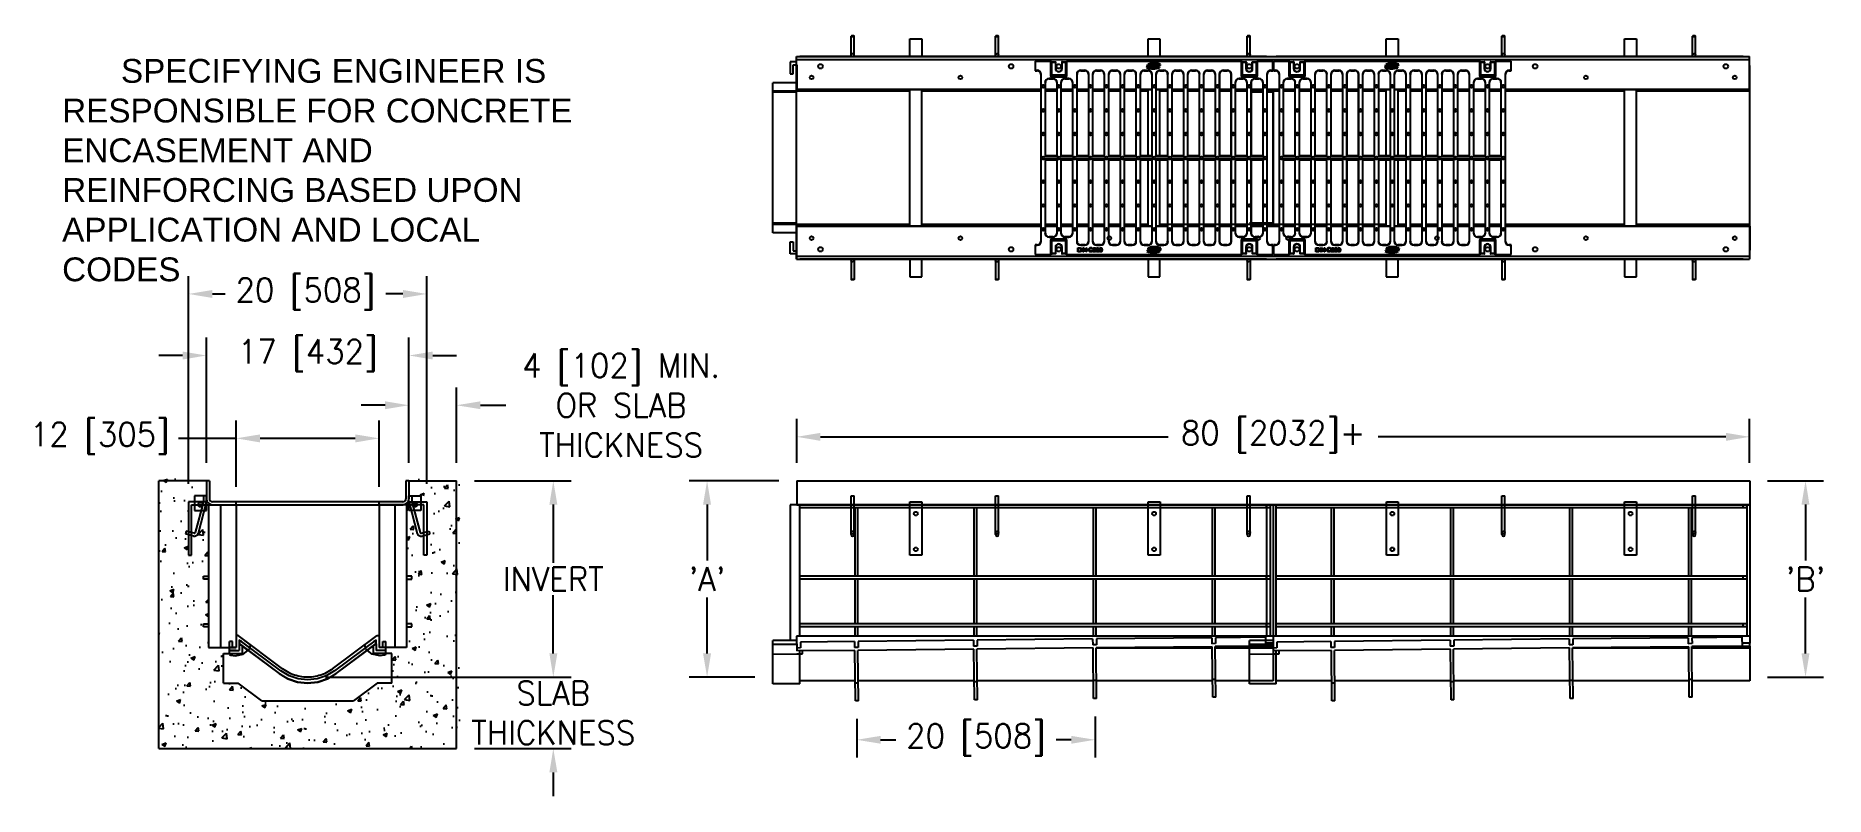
# Model space of a CAD drawing. Extents: x -2 to 148, y 0 to 64.
import ezdxf

# ---------------------------------------------------------------- set-up
doc = ezdxf.new("R2010")
doc.units = 0
doc.header["$LTSCALE"] = 0.75
doc.header["$MEASUREMENT"] = 0
doc.linetypes.add('HIDDEN', pattern=[0.375, 0.25, -0.125])
doc.layers.get('0').update_dxf_attribs({"linetype": 'CONTINUOUS'})
doc.layers.get('DEFPOINTS').update_dxf_attribs({"linetype": 'CONTINUOUS'})
for name, color, linetype in [('BASE', 7, 'CONTINUOUS'), ('DIM', 2, 'CONTINUOUS'), ('FRAME', 7, 'CONTINUOUS'), ('SIDEWALL', 7, 'CONTINUOUS')]:
    doc.layers.add(name, color=color, linetype=linetype)
doc.layers.add('Visible Edges(DANS)', color=7, linetype='CONTINUOUS', lineweight=25)
doc.layers.add('Visible Tangent Edges(DANS)', color=7, linetype='CONTINUOUS', lineweight=25)
doc.styles.add('Sales', font='romans.shx', dxfattribs={"width": 0.95})
doc.dimstyles.new('Sales Drawing', dxfattribs={"dimscale": 4, "dimtxt": 0.5, "dimasz": 0.5, "dimexe": 0.375, "dimexo": 0.375, "dimgap": 0.09, "dimtad": 0, "dimtih": 1, "dimtoh": 1, "dimdec": 4, "dimzin": 0, "dimdsep": 46, "dimlunit": 5, "dimtxsty": 'Sales', "dimcen": 0.09, "dimclrd": 256, "dimclre": 256, "dimadec": 0, "dimazin": 0, "dimtfac": 0.95, "dimtdec": 4, "dimtofl": 0, "dimtmove": 0, "dimatfit": 3, "dimfxl": 0, "dimtolj": 1, "dimtzin": 0, "dimlwd": -1, "dimlwe": -1, "dimarcsym": 0})

msp = doc.modelspace()

# ---------------------------------------------------------------- texts
at = {"insert": (0.23739, 61.92551), "char_height": 2, "attachment_point": 1}
msp.add_mtext_dynamic_manual_height_columns('{\\fArial|b0|i0|c0|p34;\\W6.35807; }{\\fArial|b0|i0|c0|p34;SPECIFYING ENGINEER IS }{\\fArial|b0|i0|c0|p34;\\W6.35807; }{\\fArial|b0|i0|c0|p34;RESPONSIBLE FOR CONCRETE }{\\fArial|b0|i0|c0|p34;\\W6.35807; }{\\fArial|b0|i0|c0|p34;ENCASEMENT AND }{\\fArial|b0|i0|c0|p34;\\W6.35807; }{\\fArial|b0|i0|c0|p34;REINFORCING BASED UPON }{\\fArial|b0|i0|c0|p34;\\W6.35807; }{\\fArial|b0|i0|c0|p34;APPLICATION AND LOCAL CODES }', width=45.5317261, gutter_width=0.75, heights=[0], dxfattribs=at)

# ---------------------------------------------------------------- blocks, each defined once
blk = doc.blocks.new('*D0')
for p, q in [((66.95, 6.5), (66.95, 3.24)), ((86.95, 6.71), (86.95, 3.24)), ((68.95, 4.74), (70.22, 4.74)), ((84.95, 4.74), (83.69, 4.74))]:
    blk.add_line(p, q)
for points in [[(68.95, 5.07), (68.95, 4.41), (66.95, 4.74)], [(84.95, 5.07), (84.95, 4.41), (86.95, 4.74)]]:
    blk.add_solid(points)
at = {"layer": 'DEFPOINTS', "color": 0}
for p in [(66.95, 8), (86.95, 8.21), (86.95, 4.74)]:
    blk.add_point(p, dxfattribs=at)
at = {"color": 0, "insert": (76.95, 4.74), "char_height": 2, "attachment_point": 5, "style": 'Sales'}
blk.add_mtext('\\A1;20 [508]', dxfattribs=at)
blk = doc.blocks.new('*D1')
for p, q in [((61.9, 27.99), (61.9, 31.69)), ((141.9, 27.99), (141.9, 31.69)), ((63.9, 30.19), (93.08, 30.19)), ((139.9, 30.19), (110.72, 30.19))]:
    blk.add_line(p, q)
for points in [[(63.9, 30.52), (63.9, 29.85), (61.9, 30.19)], [(139.9, 30.52), (139.9, 29.85), (141.9, 30.19)]]:
    blk.add_solid(points)
at = {"layer": 'DEFPOINTS', "color": 0}
for p in [(141.9, 30.19), (61.9, 26.49), (141.9, 26.49)]:
    blk.add_point(p, dxfattribs=at)
at = {"color": 0, "insert": (101.9, 30.19), "char_height": 2, "attachment_point": 5, "style": 'Sales'}
blk.add_mtext('\\A1;80 [2032]+', dxfattribs=at)
blk = doc.blocks.new('*D2')
for p, q in [((60.4, 26.49), (52.88, 26.49)), ((54.38, 24.49), (54.38, 19.79)), ((54.38, 12), (54.38, 16.69)), ((58.4, 10), (52.88, 10))]:
    blk.add_line(p, q)
for points in [[(54.04, 24.49), (54.71, 24.49), (54.38, 26.49)], [(54.04, 12), (54.71, 12), (54.38, 10)]]:
    blk.add_solid(points)
at = {"layer": 'DEFPOINTS', "color": 0}
for p in [(61.9, 26.49), (54.38, 10), (59.9, 10)]:
    blk.add_point(p, dxfattribs=at)
at = {"color": 0, "insert": (54.38, 18.24), "char_height": 2, "attachment_point": 5, "style": 'Sales'}
blk.add_mtext("\\A1;'A'", dxfattribs=at)
blk = doc.blocks.new('*D3')
for p, q in [((143.4, 26.49), (148.09, 26.49)), ((146.59, 24.49), (146.59, 19.79)), ((146.59, 12), (146.59, 16.69)), ((143.4, 10), (148.09, 10))]:
    blk.add_line(p, q)
for points in [[(146.25, 24.49), (146.92, 24.49), (146.59, 26.49)], [(146.25, 12), (146.92, 12), (146.59, 10)]]:
    blk.add_solid(points)
at = {"layer": 'DEFPOINTS', "color": 0}
for p in [(141.9, 26.49), (141.9, 10), (146.59, 10)]:
    blk.add_point(p, dxfattribs=at)
at = {"color": 0, "insert": (146.59, 18.24), "char_height": 2, "attachment_point": 5, "style": 'Sales'}
blk.add_mtext("\\A1;'B'", dxfattribs=at)
blk = doc.blocks.new('*D4')
for p, q in [((34.85, 26.49), (42.97, 26.49)), ((41.47, 24.49), (41.47, 19.6)), ((41.47, 12), (41.47, 16.88)), ((22.35, 10), (42.97, 10))]:
    blk.add_line(p, q)
for points in [[(41.14, 24.49), (41.81, 24.49), (41.47, 26.49)], [(41.14, 12), (41.81, 12), (41.47, 10)]]:
    blk.add_solid(points)
at = {"layer": 'DEFPOINTS', "color": 0}
for p in [(33.35, 26.49), (20.85, 10), (41.47, 10)]:
    blk.add_point(p, dxfattribs=at)
at = {"color": 0, "insert": (41.47, 18.24), "char_height": 2, "attachment_point": 5, "style": 'Sales'}
blk.add_mtext('\\A1;INVERT', dxfattribs=at)
blk = doc.blocks.new('*D5')
for p, q in [((41.47, 12), (41.47, 14)), ((22.35, 10), (42.97, 10)), ((34.85, 4), (42.97, 4)), ((41.47, 2), (41.47, 0))]:
    blk.add_line(p, q)
for points in [[(41.14, 12), (41.81, 12), (41.47, 10)], [(41.14, 2), (41.81, 2), (41.47, 4)]]:
    blk.add_solid(points)
at = {"layer": 'DEFPOINTS', "color": 0}
for p in [(20.85, 10), (33.35, 4), (41.47, 4)]:
    blk.add_point(p, dxfattribs=at)
at = {"color": 0, "insert": (41.47, 7), "char_height": 2, "attachment_point": 5, "style": 'Sales'}
blk.add_mtext('\\A1;SLAB\\PTHICKNESS', dxfattribs=at)
blk = doc.blocks.new('*D6')
for p, q in [((29.35, 27.99), (29.35, 34.34)), ((33.35, 27.99), (33.35, 34.34)), ((27.35, 32.84), (25.35, 32.84)), ((35.35, 32.84), (37.49, 32.84))]:
    blk.add_line(p, q)
for points in [[(27.35, 33.17), (27.35, 32.51), (29.35, 32.84)], [(35.35, 33.17), (35.35, 32.51), (33.35, 32.84)]]:
    blk.add_solid(points)
at = {"layer": 'DEFPOINTS', "color": 0}
for p in [(33.35, 32.84), (29.35, 26.49), (33.35, 26.49)]:
    blk.add_point(p, dxfattribs=at)
at = {"color": 0, "insert": (47.16, 32.84), "char_height": 2, "attachment_point": 5, "style": 'Sales'}
blk.add_mtext('\\A1;4 [102] MIN.\\POR SLAB\\PTHICKNESS', dxfattribs=at)
blk = doc.blocks.new('*D7')
for p, q in [((14.85, 25.99), (14.85, 31.56)), ((26.85, 25.99), (26.85, 31.56)), ((14.85, 30.06), (10, 30.06)), ((24.85, 30.06), (16.85, 30.06))]:
    blk.add_line(p, q)
for points in [[(16.85, 30.39), (16.85, 29.72), (14.85, 30.06)], [(24.85, 30.39), (24.85, 29.72), (26.85, 30.06)]]:
    blk.add_solid(points)
at = {"layer": 'DEFPOINTS', "color": 0}
for p in [(14.85, 30.06), (14.85, 24.49), (26.85, 24.49)]:
    blk.add_point(p, dxfattribs=at)
at = {"color": 0, "insert": (3.4, 30.06), "char_height": 2, "attachment_point": 5, "style": 'Sales'}
blk.add_mtext('\\A1;12 [305]', dxfattribs=at)
blk = doc.blocks.new('*D8')
for p, q in [((12.35, 27.99), (12.35, 38.52)), ((29.35, 27.99), (29.35, 38.52)), ((10.35, 37.02), (8.35, 37.02)), ((31.35, 37.02), (33.35, 37.02))]:
    blk.add_line(p, q)
for points in [[(10.35, 37.35), (10.35, 36.68), (12.35, 37.02)], [(31.35, 37.35), (31.35, 36.68), (29.35, 37.02)]]:
    blk.add_solid(points)
at = {"layer": 'DEFPOINTS', "color": 0}
for p in [(12.35, 37.02), (12.35, 26.49), (29.35, 26.49)]:
    blk.add_point(p, dxfattribs=at)
at = {"color": 0, "insert": (20.86, 37.02), "char_height": 2, "attachment_point": 5, "style": 'Sales'}
blk.add_mtext('\\A1;17 [432]', dxfattribs=at)
blk = doc.blocks.new('12 grate')
at = {"layer": 'Visible Edges(DANS)'}
for p, q in [((25.16, 77.23), (25.16, 76.45)), ((25.16, 77.23), (26.45, 77.23)), ((26.49, 77.19), (26.5, 77.18)), ((26.56, 77.18), (26.85, 77.18)), ((26.88, 76.6), (26.88, 77.15)), ((27.38, 77.15), (27.38, 76.6)), ((27.41, 77.18), (27.7, 77.18)), ((27.76, 77.18), (27.77, 77.19)), ((27.81, 77.23), (42.45, 77.23)), ((34.51, 76.67), (35.59, 76.67)), ((34.52, 76.7), (34.6, 76.95)), ((34.59, 76.7), (34.52, 76.7)), ((34.64, 76.83), (34.59, 76.7)), ((35.68, 76.97), (34.6, 76.97)), ((34.6, 76.95), (34.68, 76.95)), ((34.68, 76.7), (34.64, 76.83)), ((34.68, 76.95), (34.72, 76.81)), ((34.76, 76.7), (34.68, 76.7)), ((34.72, 76.81), (34.76, 76.95)), ((34.76, 76.95), (34.84, 76.95)), ((34.84, 76.95), (34.76, 76.7)), ((34.88, 76.87), (34.86, 76.95)), ((34.86, 76.95), (34.95, 76.95)), ((35.03, 76.7), (34.9, 76.7)), ((34.96, 76.75), (34.93, 76.75)), ((34.95, 76.95), (34.97, 76.87)), ((34.95, 76.8), (34.98, 76.8)), ((34.98, 76.8), (34.96, 76.75)), ((34.99, 76.85), (35.03, 76.95)), ((34.99, 76.85), (34.99, 76.85)), ((35.03, 76.95), (35.11, 76.95)), ((35.11, 76.95), (35.03, 76.7)), ((35.08, 76.7), (35.13, 76.85)), ((35.16, 76.7), (35.08, 76.7)), ((35.21, 76.85), (35.16, 76.7)), ((35.23, 76.7), (35.28, 76.85)), ((35.32, 76.7), (35.23, 76.7)), ((35.37, 76.85), (35.32, 76.7)), ((35.35, 76.7), (35.37, 76.75)), ((35.57, 76.7), (35.35, 76.7)), ((35.37, 76.75), (35.55, 76.89)), ((35.41, 76.89), (35.43, 76.95)), ((35.55, 76.89), (35.41, 76.89)), ((35.43, 76.95), (35.67, 76.95)), ((35.65, 76.89), (35.47, 76.76)), ((35.47, 76.76), (35.59, 76.76)), ((35.59, 76.76), (35.57, 76.7)), ((35.67, 76.95), (35.65, 76.89)), ((42.49, 77.19), (42.5, 77.18)), ((42.56, 77.18), (42.85, 77.18)), ((42.88, 77.15), (42.88, 76.6)), ((43.38, 76.6), (43.38, 77.15)), ((43.41, 77.18), (43.7, 77.18)), ((43.76, 77.18), (43.77, 77.19)), ((43.81, 77.23), (45.1, 77.23)), ((45.1, 76.45), (45.1, 77.23)), ((25.16, 76.42), (25.32, 76.42)), ((25.63, 76.11), (25.63, 62.11)), ((26.01, 69.32), (26.01, 75.42)), ((26.32, 75.73), (26.65, 75.73)), ((26.96, 75.42), (26.96, 69.32)), ((27.34, 69.32), (27.34, 75.42)), ((27.65, 75.73), (27.98, 75.73)), ((28.29, 75.42), (28.29, 69.32)), ((28.67, 69.32), (28.67, 76.11)), ((28.98, 76.42), (29.31, 76.42)), ((29.62, 76.11), (29.62, 69.32)), ((30, 69.32), (30, 76.11)), ((30.31, 76.42), (30.64, 76.42)), ((30.95, 76.11), (30.95, 69.32)), ((31.33, 69.32), (31.33, 76.11)), ((31.64, 76.42), (31.97, 76.42)), ((32.28, 76.11), (32.28, 69.32)), ((32.66, 69.32), (32.66, 76.11)), ((32.97, 76.42), (33.3, 76.42)), ((33.61, 76.11), (33.61, 69.32)), ((33.99, 69.32), (33.99, 76.11)), ((34.3, 76.42), (34.63, 76.42)), ((34.94, 76.11), (34.94, 69.32)), ((35.32, 69.32), (35.32, 76.11)), ((35.63, 76.42), (35.96, 76.42)), ((36.27, 76.11), (36.27, 69.32)), ((36.65, 69.32), (36.65, 76.11)), ((36.96, 76.42), (37.29, 76.42)), ((37.6, 76.11), (37.6, 69.32)), ((37.98, 69.32), (37.98, 76.11)), ((38.29, 76.42), (38.62, 76.42)), ((38.93, 76.11), (38.93, 69.32)), ((39.31, 69.32), (39.31, 76.11)), ((39.62, 76.42), (39.95, 76.42)), ((40.26, 76.11), (40.26, 69.32)), ((40.64, 69.32), (40.64, 76.11)), ((40.95, 76.42), (41.28, 76.42)), ((41.59, 76.11), (41.59, 69.32)), ((41.97, 69.32), (41.97, 75.42)), ((42.28, 75.73), (42.61, 75.73)), ((42.92, 75.42), (42.92, 69.32)), ((43.3, 69.32), (43.3, 75.42)), ((43.61, 75.73), (43.94, 75.73)), ((44.25, 75.42), (44.25, 69.32)), ((44.63, 62.11), (44.63, 76.11)), ((44.94, 76.42), (45.1, 76.42)), ((26.9, 69.26), (26.07, 69.26)), ((28.23, 69.26), (27.4, 69.26)), ((29.56, 69.26), (28.73, 69.26)), ((30.89, 69.26), (30.06, 69.26)), ((32.22, 69.26), (31.39, 69.26)), ((33.55, 69.26), (32.72, 69.26)), ((34.88, 69.26), (34.05, 69.26)), ((36.21, 69.26), (35.38, 69.26)), ((37.54, 69.26), (36.71, 69.26)), ((38.87, 69.26), (38.04, 69.26)), ((40.2, 69.26), (39.37, 69.26)), ((41.53, 69.26), (40.7, 69.26)), ((42.86, 69.26), (42.03, 69.26)), ((44.19, 69.26), (43.36, 69.26)), ((26.01, 62.79), (26.01, 68.89)), ((26.07, 68.95), (26.9, 68.95)), ((26.96, 68.89), (26.96, 62.79)), ((27.34, 62.79), (27.34, 68.89)), ((27.4, 68.95), (28.23, 68.95)), ((28.29, 68.89), (28.29, 62.79)), ((28.67, 62.11), (28.67, 68.89)), ((28.73, 68.95), (29.56, 68.95)), ((29.62, 68.89), (29.62, 62.11)), ((30, 62.11), (30, 68.89)), ((30.06, 68.95), (30.89, 68.95)), ((30.95, 68.89), (30.95, 62.11)), ((31.33, 62.11), (31.33, 68.89)), ((31.39, 68.95), (32.22, 68.95)), ((32.28, 68.89), (32.28, 62.11)), ((32.66, 62.11), (32.66, 68.89)), ((32.72, 68.95), (33.55, 68.95)), ((33.61, 68.89), (33.61, 62.11)), ((33.99, 62.11), (33.99, 68.89)), ((34.05, 68.95), (34.88, 68.95)), ((34.94, 68.89), (34.94, 62.11)), ((35.32, 62.11), (35.32, 68.89)), ((35.38, 68.95), (36.21, 68.95)), ((36.27, 68.89), (36.27, 62.11)), ((36.65, 62.11), (36.65, 68.89)), ((36.71, 68.95), (37.54, 68.95)), ((37.6, 68.89), (37.6, 62.11)), ((37.98, 62.11), (37.98, 68.89)), ((38.04, 68.95), (38.87, 68.95)), ((38.93, 68.89), (38.93, 62.11)), ((39.31, 62.11), (39.31, 68.89)), ((39.37, 68.95), (40.2, 68.95)), ((40.26, 68.89), (40.26, 62.11)), ((40.64, 62.11), (40.64, 68.89)), ((40.7, 68.95), (41.53, 68.95)), ((41.59, 68.89), (41.59, 62.11)), ((41.97, 62.79), (41.97, 68.89)), ((42.03, 68.95), (42.86, 68.95)), ((42.92, 68.89), (42.92, 62.79)), ((43.3, 62.79), (43.3, 68.89)), ((43.36, 68.95), (44.19, 68.95)), ((44.25, 68.89), (44.25, 62.79)), ((25.32, 61.79), (25.16, 61.79)), ((25.16, 61.76), (25.16, 60.98)), ((26.65, 62.48), (26.32, 62.48)), ((26.88, 61.06), (26.88, 61.6)), ((27.38, 61.6), (27.38, 61.06)), ((27.98, 62.48), (27.65, 62.48)), ((29.31, 61.79), (28.98, 61.79)), ((30.64, 61.79), (30.31, 61.79)), ((31.97, 61.79), (31.64, 61.79)), ((33.3, 61.79), (32.97, 61.79)), ((34.63, 61.79), (34.3, 61.79)), ((35.96, 61.79), (35.63, 61.79)), ((37.29, 61.79), (36.96, 61.79)), ((38.62, 61.79), (38.29, 61.79)), ((39.95, 61.79), (39.62, 61.79)), ((41.28, 61.79), (40.95, 61.79)), ((42.61, 62.48), (42.28, 62.48)), ((42.88, 61.06), (42.88, 61.6)), ((43.38, 61.6), (43.38, 61.06)), ((43.94, 62.48), (43.61, 62.48)), ((45.1, 61.79), (44.94, 61.79)), ((45.1, 60.98), (45.1, 61.76)), ((25.16, 60.98), (26.45, 60.98)), ((26.5, 61.03), (26.48, 61)), ((26.85, 61.03), (26.56, 61.03)), ((27.7, 61.03), (27.41, 61.03)), ((27.78, 61), (27.76, 61.03)), ((27.81, 60.98), (42.45, 60.98)), ((28.72, 61.55), (28.85, 61.55)), ((28.72, 61.2), (28.72, 61.55)), ((28.85, 61.2), (28.72, 61.2)), ((28.77, 61.24), (28.77, 61.51)), ((28.77, 61.51), (28.85, 61.51)), ((28.85, 61.24), (28.77, 61.24)), ((29.07, 61.55), (29.11, 61.55)), ((29.07, 61.2), (29.07, 61.55)), ((29.11, 61.2), (29.07, 61.2)), ((29.11, 61.55), (29.11, 61.2)), ((29.19, 61.55), (29.24, 61.55)), ((29.19, 61.2), (29.19, 61.55)), ((29.24, 61.2), (29.19, 61.2)), ((29.23, 61.49), (29.24, 61.2)), ((29.24, 61.55), (29.41, 61.3)), ((29.42, 61.2), (29.25, 61.46)), ((29.42, 61.27), (29.42, 61.55)), ((29.42, 61.55), (29.47, 61.55)), ((29.47, 61.2), (29.42, 61.2)), ((29.47, 61.55), (29.47, 61.2)), ((29.96, 61.45), (29.92, 61.45)), ((29.92, 61.34), (29.97, 61.34)), ((30.23, 61.21), (30, 61.21)), ((30, 61.21), (30, 61.21)), ((30.01, 61.42), (30.01, 61.43)), ((30.05, 61.42), (30.01, 61.42)), ((30.05, 61.43), (30.05, 61.42)), ((30.05, 61.25), (30.23, 61.25)), ((30.11, 61.36), (30.14, 61.38)), ((30.16, 61.34), (30.13, 61.33)), ((30.23, 61.25), (30.23, 61.21)), ((30.27, 61.3), (30.31, 61.3)), ((30.28, 61.36), (30.3, 61.54)), ((30.31, 61.36), (30.28, 61.36)), ((30.3, 61.54), (30.48, 61.54)), ((30.33, 61.5), (30.32, 61.41)), ((30.48, 61.5), (30.33, 61.5)), ((30.48, 61.54), (30.48, 61.5)), ((34.54, 61.23), (35.62, 61.23)), ((34.56, 61.26), (34.58, 61.32)), ((34.79, 61.26), (34.56, 61.26)), ((34.58, 61.32), (34.76, 61.45)), ((35.7, 61.53), (34.62, 61.53)), ((34.63, 61.45), (34.65, 61.51)), ((34.76, 61.45), (34.63, 61.45)), ((34.65, 61.51), (34.87, 61.51)), ((34.86, 61.46), (34.67, 61.32)), ((34.67, 61.32), (34.81, 61.32)), ((34.81, 61.32), (34.79, 61.26)), ((34.86, 61.36), (34.91, 61.51)), ((34.87, 61.51), (34.86, 61.46)), ((34.91, 61.51), (34.99, 61.51)), ((34.99, 61.51), (34.94, 61.36)), ((35.02, 61.36), (35.07, 61.51)), ((35.07, 61.51), (35.15, 61.51)), ((35.15, 61.51), (35.1, 61.36)), ((35.12, 61.26), (35.2, 61.51)), ((35.2, 61.26), (35.12, 61.26)), ((35.2, 61.51), (35.33, 61.51)), ((35.23, 61.36), (35.2, 61.26)), ((35.24, 61.36), (35.23, 61.36)), ((35.25, 61.41), (35.26, 61.46)), ((35.28, 61.41), (35.25, 61.41)), ((35.26, 61.46), (35.29, 61.46)), ((35.27, 61.26), (35.26, 61.34)), ((35.36, 61.26), (35.27, 61.26)), ((35.35, 61.34), (35.36, 61.26)), ((35.39, 61.26), (35.47, 61.51)), ((35.46, 61.26), (35.39, 61.26)), ((35.51, 61.4), (35.46, 61.26)), ((35.47, 61.51), (35.55, 61.51)), ((35.55, 61.26), (35.51, 61.4)), ((35.55, 61.51), (35.59, 61.38)), ((35.62, 61.26), (35.55, 61.26)), ((35.59, 61.38), (35.63, 61.51)), ((35.71, 61.51), (35.62, 61.26)), ((35.63, 61.51), (35.71, 61.51)), ((42.5, 61.03), (42.48, 61)), ((42.85, 61.03), (42.56, 61.03)), ((43.7, 61.03), (43.41, 61.03)), ((43.78, 61), (43.76, 61.03)), ((43.81, 60.98), (45.1, 60.98))]:
    blk.add_line(p, q, dxfattribs=at)
at = {"layer": 'Visible Edges(DANS)', "flags": 128}
for points in [[(26.48, 77.23), (26.48, 77.23), (26.48, 77.23), (26.48, 77.23), (26.48, 77.23), (26.48, 77.23), (26.48, 77.23), (26.48, 77.23), (26.48, 77.23), (26.48, 77.23), (26.47, 77.23), (26.47, 77.23), (26.47, 77.23), (26.47, 77.23), (26.47, 77.23), (26.47, 77.23), (26.47, 77.23), (26.46, 77.23), (26.46, 77.23), (26.46, 77.23), (26.46, 77.23), (26.46, 77.23), (26.45, 77.23), (26.45, 77.23), (26.45, 77.23)], [(26.49, 77.19), (26.5, 77.18), (26.51, 77.18), (26.51, 77.18), (26.52, 77.18), (26.53, 77.18), (26.54, 77.18), (26.55, 77.18), (26.56, 77.18)], [(27.7, 77.18), (27.71, 77.18), (27.72, 77.18), (27.73, 77.18), (27.74, 77.18), (27.75, 77.18), (27.76, 77.18), (27.76, 77.18), (27.77, 77.19)], [(27.81, 77.23), (27.81, 77.23), (27.81, 77.23), (27.8, 77.23), (27.8, 77.23), (27.8, 77.23), (27.8, 77.23), (27.8, 77.23), (27.8, 77.23), (27.79, 77.23), (27.79, 77.23), (27.79, 77.23), (27.79, 77.23), (27.79, 77.23), (27.79, 77.23), (27.79, 77.23), (27.78, 77.23), (27.78, 77.23), (27.78, 77.23), (27.78, 77.23), (27.78, 77.23), (27.78, 77.23), (27.78, 77.23), (27.78, 77.23), (27.78, 77.23)], [(34.82, 76.77), (34.82, 76.77), (34.83, 76.77), (34.83, 76.78), (34.83, 76.78), (34.83, 76.78), (34.83, 76.79), (34.83, 76.79), (34.84, 76.79), (34.84, 76.8), (34.84, 76.8), (34.84, 76.8), (34.84, 76.8), (34.85, 76.81), (34.85, 76.81), (34.85, 76.81), (34.85, 76.81), (34.86, 76.82), (34.86, 76.82), (34.86, 76.82), (34.87, 76.82), (34.87, 76.82), (34.87, 76.83), (34.88, 76.83), (34.88, 76.83)], [(34.9, 76.7), (34.89, 76.7), (34.88, 76.7), (34.87, 76.7), (34.87, 76.7), (34.86, 76.7), (34.85, 76.7), (34.85, 76.7), (34.84, 76.7), (34.84, 76.71), (34.84, 76.71), (34.83, 76.71), (34.83, 76.71), (34.83, 76.72), (34.82, 76.72), (34.82, 76.72), (34.82, 76.73), (34.82, 76.73), (34.82, 76.74), (34.82, 76.74), (34.82, 76.75), (34.82, 76.75), (34.82, 76.76), (34.82, 76.76), (34.82, 76.77)], [(34.89, 76.84), (34.89, 76.84), (34.89, 76.84), (34.89, 76.84), (34.89, 76.85), (34.89, 76.85), (34.89, 76.85), (34.88, 76.85), (34.88, 76.85), (34.88, 76.85), (34.88, 76.85), (34.88, 76.85), (34.88, 76.86), (34.88, 76.86), (34.88, 76.86), (34.88, 76.86), (34.88, 76.86), (34.88, 76.86), (34.88, 76.87), (34.88, 76.87), (34.88, 76.87), (34.88, 76.87), (34.88, 76.87), (34.88, 76.87), (34.88, 76.87)], [(34.88, 76.83), (34.88, 76.83), (34.88, 76.83), (34.88, 76.83), (34.88, 76.83), (34.88, 76.83), (34.88, 76.83), (34.89, 76.83), (34.89, 76.83), (34.89, 76.83), (34.89, 76.83), (34.89, 76.83), (34.89, 76.83), (34.89, 76.83), (34.89, 76.84), (34.89, 76.84), (34.9, 76.84), (34.9, 76.84), (34.9, 76.84), (34.9, 76.84), (34.9, 76.84), (34.9, 76.84), (34.9, 76.84), (34.9, 76.84), (34.91, 76.84)], [(34.91, 76.84), (34.9, 76.84), (34.9, 76.84), (34.9, 76.84), (34.9, 76.84), (34.9, 76.84), (34.9, 76.84), (34.9, 76.84), (34.9, 76.84), (34.9, 76.84), (34.9, 76.84), (34.9, 76.84), (34.9, 76.84), (34.9, 76.84), (34.89, 76.84), (34.89, 76.84), (34.89, 76.84), (34.89, 76.84), (34.89, 76.84), (34.89, 76.84), (34.89, 76.84), (34.89, 76.84), (34.89, 76.84), (34.89, 76.84), (34.89, 76.84)], [(34.91, 76.77), (34.91, 76.78), (34.91, 76.78), (34.91, 76.78), (34.91, 76.78), (34.91, 76.78), (34.91, 76.78), (34.91, 76.78), (34.91, 76.78), (34.91, 76.78), (34.91, 76.78), (34.91, 76.79), (34.92, 76.79), (34.92, 76.79), (34.92, 76.79), (34.92, 76.79), (34.92, 76.79), (34.92, 76.79), (34.92, 76.79), (34.92, 76.79), (34.92, 76.79), (34.93, 76.79), (34.93, 76.79), (34.93, 76.79), (34.93, 76.79)], [(34.93, 76.75), (34.93, 76.75), (34.93, 76.75), (34.92, 76.75), (34.92, 76.75), (34.92, 76.75), (34.92, 76.75), (34.92, 76.75), (34.91, 76.76), (34.91, 76.76), (34.91, 76.76), (34.91, 76.76), (34.91, 76.76), (34.91, 76.76), (34.91, 76.76), (34.91, 76.76), (34.91, 76.76), (34.91, 76.76), (34.91, 76.77), (34.91, 76.77), (34.91, 76.77), (34.91, 76.77), (34.91, 76.77), (34.91, 76.77), (34.91, 76.77)], [(34.93, 76.79), (34.93, 76.79), (34.93, 76.79), (34.93, 76.79), (34.93, 76.79), (34.93, 76.79), (34.94, 76.79), (34.94, 76.79), (34.94, 76.79), (34.94, 76.79), (34.94, 76.79), (34.94, 76.79), (34.94, 76.8), (34.94, 76.8), (34.94, 76.8), (34.94, 76.8), (34.94, 76.8), (34.94, 76.8), (34.95, 76.8), (34.95, 76.8), (34.95, 76.8), (34.95, 76.8), (34.95, 76.8), (34.95, 76.8), (34.95, 76.8)], [(34.97, 76.87), (34.97, 76.87), (34.97, 76.87), (34.97, 76.87), (34.97, 76.87), (34.97, 76.87), (34.97, 76.87), (34.97, 76.86), (34.97, 76.86), (34.97, 76.86), (34.97, 76.86), (34.97, 76.86), (34.97, 76.86), (34.97, 76.86), (34.97, 76.86), (34.97, 76.86), (34.97, 76.86), (34.97, 76.86), (34.97, 76.86), (34.97, 76.86), (34.98, 76.86), (34.98, 76.86), (34.98, 76.85), (34.98, 76.85), (34.98, 76.85)], [(34.98, 76.85), (34.98, 76.85), (34.98, 76.85), (34.98, 76.85), (34.98, 76.85), (34.98, 76.85), (34.98, 76.85), (34.98, 76.85), (34.98, 76.85), (34.98, 76.85), (34.98, 76.85), (34.98, 76.85), (34.98, 76.85), (34.98, 76.85), (34.98, 76.85), (34.99, 76.85), (34.99, 76.85), (34.99, 76.85), (34.99, 76.85), (34.99, 76.85), (34.99, 76.85), (34.99, 76.85), (34.99, 76.85), (34.99, 76.85), (34.99, 76.85)], [(35.13, 76.85), (35.13, 76.85), (35.13, 76.86), (35.13, 76.86), (35.13, 76.87), (35.14, 76.87), (35.14, 76.88), (35.14, 76.88), (35.15, 76.89), (35.15, 76.89), (35.15, 76.9), (35.16, 76.9), (35.16, 76.91), (35.17, 76.91), (35.17, 76.91), (35.18, 76.92), (35.18, 76.92), (35.19, 76.93), (35.19, 76.93), (35.2, 76.93), (35.2, 76.93), (35.21, 76.94), (35.21, 76.94), (35.22, 76.94), (35.22, 76.94)], [(35.26, 76.89), (35.26, 76.89), (35.25, 76.89), (35.25, 76.89), (35.25, 76.89), (35.25, 76.89), (35.24, 76.88), (35.24, 76.88), (35.24, 76.88), (35.24, 76.88), (35.23, 76.88), (35.23, 76.88), (35.23, 76.88), (35.23, 76.88), (35.22, 76.87), (35.22, 76.87), (35.22, 76.87), (35.22, 76.87), (35.22, 76.87), (35.22, 76.86), (35.21, 76.86), (35.21, 76.86), (35.21, 76.85), (35.21, 76.85), (35.21, 76.85)], [(35.22, 76.94), (35.23, 76.94), (35.23, 76.94), (35.23, 76.94), (35.23, 76.95), (35.23, 76.95), (35.23, 76.95), (35.24, 76.95), (35.24, 76.95), (35.24, 76.95), (35.24, 76.95), (35.24, 76.95), (35.25, 76.95), (35.25, 76.95), (35.25, 76.95), (35.25, 76.95), (35.26, 76.95), (35.26, 76.95), (35.26, 76.95), (35.26, 76.95), (35.27, 76.95), (35.27, 76.95), (35.27, 76.95), (35.27, 76.95), (35.28, 76.95)], [(35.28, 76.85), (35.29, 76.85), (35.29, 76.85), (35.29, 76.86), (35.29, 76.86), (35.29, 76.86), (35.29, 76.87), (35.29, 76.87), (35.29, 76.87), (35.29, 76.87), (35.29, 76.87), (35.29, 76.88), (35.28, 76.88), (35.28, 76.88), (35.28, 76.88), (35.28, 76.88), (35.28, 76.88), (35.28, 76.88), (35.28, 76.88), (35.27, 76.89), (35.27, 76.89), (35.27, 76.89), (35.27, 76.89), (35.26, 76.89), (35.26, 76.89)], [(35.28, 76.95), (35.28, 76.95), (35.29, 76.95), (35.29, 76.95), (35.3, 76.95), (35.31, 76.95), (35.31, 76.95), (35.32, 76.95), (35.33, 76.95), (35.33, 76.94), (35.34, 76.94), (35.34, 76.94), (35.35, 76.94), (35.35, 76.94), (35.35, 76.93), (35.36, 76.93), (35.36, 76.93), (35.36, 76.92), (35.37, 76.92), (35.37, 76.91), (35.37, 76.91), (35.37, 76.9), (35.37, 76.9), (35.37, 76.89), (35.37, 76.89)], [(35.37, 76.89), (35.37, 76.89), (35.37, 76.88), (35.37, 76.88), (35.37, 76.88), (35.37, 76.88), (35.37, 76.88), (35.37, 76.87), (35.37, 76.87), (35.37, 76.87), (35.37, 76.87), (35.37, 76.87), (35.37, 76.87), (35.37, 76.86), (35.37, 76.86), (35.37, 76.86), (35.37, 76.86), (35.37, 76.86), (35.37, 76.85), (35.37, 76.85), (35.37, 76.85), (35.37, 76.85), (35.37, 76.85), (35.37, 76.85), (35.37, 76.85)], [(42.48, 77.23), (42.48, 77.23), (42.48, 77.23), (42.48, 77.23), (42.48, 77.23), (42.48, 77.23), (42.48, 77.23), (42.48, 77.23), (42.48, 77.23), (42.48, 77.23), (42.47, 77.23), (42.47, 77.23), (42.47, 77.23), (42.47, 77.23), (42.47, 77.23), (42.47, 77.23), (42.47, 77.23), (42.46, 77.23), (42.46, 77.23), (42.46, 77.23), (42.46, 77.23), (42.46, 77.23), (42.45, 77.23), (42.45, 77.23), (42.45, 77.23)], [(42.49, 77.19), (42.5, 77.18), (42.51, 77.18), (42.51, 77.18), (42.52, 77.18), (42.53, 77.18), (42.54, 77.18), (42.55, 77.18), (42.56, 77.18)], [(43.7, 77.18), (43.71, 77.18), (43.72, 77.18), (43.73, 77.18), (43.74, 77.18), (43.75, 77.18), (43.76, 77.18), (43.76, 77.18), (43.77, 77.19)], [(43.81, 77.23), (43.81, 77.23), (43.81, 77.23), (43.8, 77.23), (43.8, 77.23), (43.8, 77.23), (43.8, 77.23), (43.8, 77.23), (43.8, 77.23), (43.79, 77.23), (43.79, 77.23), (43.79, 77.23), (43.79, 77.23), (43.79, 77.23), (43.79, 77.23), (43.79, 77.23), (43.78, 77.23), (43.78, 77.23), (43.78, 77.23), (43.78, 77.23), (43.78, 77.23), (43.78, 77.23), (43.78, 77.23), (43.78, 77.23), (43.78, 77.23)], [(26.01, 69.32), (26.01, 69.31), (26.02, 69.29), (26.02, 69.28), (26.03, 69.28), (26.04, 69.27), (26.05, 69.26), (26.06, 69.26), (26.07, 69.26)], [(26.9, 69.26), (26.91, 69.26), (26.93, 69.26), (26.94, 69.27), (26.95, 69.28), (26.95, 69.28), (26.96, 69.29), (26.96, 69.31), (26.96, 69.32)], [(27.34, 69.32), (27.34, 69.31), (27.35, 69.29), (27.35, 69.28), (27.36, 69.28), (27.37, 69.27), (27.38, 69.26), (27.39, 69.26), (27.4, 69.26)], [(28.23, 69.26), (28.24, 69.26), (28.26, 69.26), (28.27, 69.27), (28.28, 69.28), (28.28, 69.28), (28.29, 69.29), (28.29, 69.31), (28.29, 69.32)], [(28.67, 69.32), (28.67, 69.31), (28.68, 69.29), (28.68, 69.28), (28.69, 69.28), (28.7, 69.27), (28.71, 69.26), (28.72, 69.26), (28.73, 69.26)], [(29.56, 69.26), (29.57, 69.26), (29.59, 69.26), (29.6, 69.27), (29.61, 69.28), (29.61, 69.28), (29.62, 69.29), (29.62, 69.31), (29.62, 69.32)], [(30, 69.32), (30, 69.31), (30.01, 69.29), (30.01, 69.28), (30.02, 69.28), (30.03, 69.27), (30.04, 69.26), (30.05, 69.26), (30.06, 69.26)], [(30.89, 69.26), (30.9, 69.26), (30.92, 69.26), (30.93, 69.27), (30.94, 69.28), (30.94, 69.28), (30.95, 69.29), (30.95, 69.31), (30.95, 69.32)], [(31.33, 69.32), (31.33, 69.31), (31.34, 69.29), (31.34, 69.28), (31.35, 69.28), (31.36, 69.27), (31.37, 69.26), (31.38, 69.26), (31.39, 69.26)], [(32.22, 69.26), (32.23, 69.26), (32.25, 69.26), (32.26, 69.27), (32.27, 69.28), (32.27, 69.28), (32.28, 69.29), (32.28, 69.31), (32.28, 69.32)], [(32.66, 69.32), (32.66, 69.31), (32.67, 69.29), (32.67, 69.28), (32.68, 69.28), (32.69, 69.27), (32.7, 69.26), (32.71, 69.26), (32.72, 69.26)], [(33.55, 69.26), (33.56, 69.26), (33.58, 69.26), (33.59, 69.27), (33.6, 69.28), (33.6, 69.28), (33.61, 69.29), (33.61, 69.31), (33.61, 69.32)], [(33.99, 69.32), (33.99, 69.31), (34, 69.29), (34, 69.28), (34.01, 69.28), (34.02, 69.27), (34.03, 69.26), (34.04, 69.26), (34.05, 69.26)], [(34.88, 69.26), (34.89, 69.26), (34.91, 69.26), (34.92, 69.27), (34.93, 69.28), (34.93, 69.28), (34.94, 69.29), (34.94, 69.31), (34.94, 69.32)], [(35.32, 69.32), (35.32, 69.31), (35.33, 69.29), (35.33, 69.28), (35.34, 69.28), (35.35, 69.27), (35.36, 69.26), (35.37, 69.26), (35.38, 69.26)], [(36.21, 69.26), (36.22, 69.26), (36.24, 69.26), (36.25, 69.27), (36.26, 69.28), (36.26, 69.28), (36.27, 69.29), (36.27, 69.31), (36.27, 69.32)], [(36.65, 69.32), (36.65, 69.31), (36.66, 69.29), (36.66, 69.28), (36.67, 69.28), (36.68, 69.27), (36.69, 69.26), (36.7, 69.26), (36.71, 69.26)], [(37.54, 69.26), (37.55, 69.26), (37.57, 69.26), (37.58, 69.27), (37.59, 69.28), (37.59, 69.28), (37.6, 69.29), (37.6, 69.31), (37.6, 69.32)], [(37.98, 69.32), (37.98, 69.31), (37.99, 69.29), (37.99, 69.28), (38, 69.28), (38.01, 69.27), (38.02, 69.26), (38.03, 69.26), (38.04, 69.26)], [(38.87, 69.26), (38.88, 69.26), (38.9, 69.26), (38.91, 69.27), (38.92, 69.28), (38.92, 69.28), (38.93, 69.29), (38.93, 69.31), (38.93, 69.32)], [(39.31, 69.32), (39.31, 69.31), (39.32, 69.29), (39.32, 69.28), (39.33, 69.28), (39.34, 69.27), (39.35, 69.26), (39.36, 69.26), (39.37, 69.26)], [(40.2, 69.26), (40.21, 69.26), (40.23, 69.26), (40.24, 69.27), (40.25, 69.28), (40.25, 69.28), (40.26, 69.29), (40.26, 69.31), (40.26, 69.32)], [(40.64, 69.32), (40.64, 69.31), (40.65, 69.29), (40.65, 69.28), (40.66, 69.28), (40.67, 69.27), (40.68, 69.26), (40.69, 69.26), (40.7, 69.26)], [(41.53, 69.26), (41.54, 69.26), (41.56, 69.26), (41.57, 69.27), (41.58, 69.28), (41.58, 69.28), (41.59, 69.29), (41.59, 69.31), (41.59, 69.32)], [(41.97, 69.32), (41.97, 69.31), (41.98, 69.29), (41.98, 69.28), (41.99, 69.28), (42, 69.27), (42.01, 69.26), (42.02, 69.26), (42.03, 69.26)], [(42.86, 69.26), (42.87, 69.26), (42.89, 69.26), (42.9, 69.27), (42.91, 69.28), (42.91, 69.28), (42.92, 69.29), (42.92, 69.31), (42.92, 69.32)], [(43.3, 69.32), (43.3, 69.31), (43.31, 69.29), (43.31, 69.28), (43.32, 69.28), (43.33, 69.27), (43.34, 69.26), (43.35, 69.26), (43.36, 69.26)], [(44.19, 69.26), (44.2, 69.26), (44.22, 69.26), (44.23, 69.27), (44.24, 69.28), (44.24, 69.28), (44.25, 69.29), (44.25, 69.31), (44.25, 69.32)], [(26.07, 68.95), (26.06, 68.95), (26.05, 68.94), (26.04, 68.94), (26.03, 68.93), (26.02, 68.92), (26.02, 68.91), (26.01, 68.9), (26.01, 68.89)], [(26.96, 68.89), (26.96, 68.9), (26.96, 68.91), (26.95, 68.92), (26.95, 68.93), (26.94, 68.94), (26.93, 68.94), (26.91, 68.95), (26.9, 68.95)], [(27.4, 68.95), (27.39, 68.95), (27.38, 68.94), (27.37, 68.94), (27.36, 68.93), (27.35, 68.92), (27.35, 68.91), (27.34, 68.9), (27.34, 68.89)], [(28.29, 68.89), (28.29, 68.9), (28.29, 68.91), (28.28, 68.92), (28.28, 68.93), (28.27, 68.94), (28.26, 68.94), (28.24, 68.95), (28.23, 68.95)], [(28.73, 68.95), (28.72, 68.95), (28.71, 68.94), (28.7, 68.94), (28.69, 68.93), (28.68, 68.92), (28.68, 68.91), (28.67, 68.9), (28.67, 68.89)], [(29.62, 68.89), (29.62, 68.9), (29.62, 68.91), (29.61, 68.92), (29.61, 68.93), (29.6, 68.94), (29.59, 68.94), (29.57, 68.95), (29.56, 68.95)], [(30.06, 68.95), (30.05, 68.95), (30.04, 68.94), (30.03, 68.94), (30.02, 68.93), (30.01, 68.92), (30.01, 68.91), (30, 68.9), (30, 68.89)], [(30.95, 68.89), (30.95, 68.9), (30.95, 68.91), (30.94, 68.92), (30.94, 68.93), (30.93, 68.94), (30.92, 68.94), (30.9, 68.95), (30.89, 68.95)], [(31.39, 68.95), (31.38, 68.95), (31.37, 68.94), (31.36, 68.94), (31.35, 68.93), (31.34, 68.92), (31.34, 68.91), (31.33, 68.9), (31.33, 68.89)], [(32.28, 68.89), (32.28, 68.9), (32.28, 68.91), (32.27, 68.92), (32.27, 68.93), (32.26, 68.94), (32.25, 68.94), (32.23, 68.95), (32.22, 68.95)], [(32.72, 68.95), (32.71, 68.95), (32.7, 68.94), (32.69, 68.94), (32.68, 68.93), (32.67, 68.92), (32.67, 68.91), (32.66, 68.9), (32.66, 68.89)], [(33.61, 68.89), (33.61, 68.9), (33.61, 68.91), (33.6, 68.92), (33.6, 68.93), (33.59, 68.94), (33.58, 68.94), (33.56, 68.95), (33.55, 68.95)], [(34.05, 68.95), (34.04, 68.95), (34.03, 68.94), (34.02, 68.94), (34.01, 68.93), (34, 68.92), (34, 68.91), (33.99, 68.9), (33.99, 68.89)], [(34.94, 68.89), (34.94, 68.9), (34.94, 68.91), (34.93, 68.92), (34.93, 68.93), (34.92, 68.94), (34.91, 68.94), (34.89, 68.95), (34.88, 68.95)], [(35.38, 68.95), (35.37, 68.95), (35.36, 68.94), (35.35, 68.94), (35.34, 68.93), (35.33, 68.92), (35.33, 68.91), (35.32, 68.9), (35.32, 68.89)], [(36.27, 68.89), (36.27, 68.9), (36.27, 68.91), (36.26, 68.92), (36.26, 68.93), (36.25, 68.94), (36.24, 68.94), (36.22, 68.95), (36.21, 68.95)], [(36.71, 68.95), (36.7, 68.95), (36.69, 68.94), (36.68, 68.94), (36.67, 68.93), (36.66, 68.92), (36.66, 68.91), (36.65, 68.9), (36.65, 68.89)], [(37.6, 68.89), (37.6, 68.9), (37.6, 68.91), (37.59, 68.92), (37.59, 68.93), (37.58, 68.94), (37.57, 68.94), (37.55, 68.95), (37.54, 68.95)], [(38.04, 68.95), (38.03, 68.95), (38.02, 68.94), (38.01, 68.94), (38, 68.93), (37.99, 68.92), (37.99, 68.91), (37.98, 68.9), (37.98, 68.89)], [(38.93, 68.89), (38.93, 68.9), (38.93, 68.91), (38.92, 68.92), (38.92, 68.93), (38.91, 68.94), (38.9, 68.94), (38.88, 68.95), (38.87, 68.95)], [(39.37, 68.95), (39.36, 68.95), (39.35, 68.94), (39.34, 68.94), (39.33, 68.93), (39.32, 68.92), (39.32, 68.91), (39.31, 68.9), (39.31, 68.89)], [(40.26, 68.89), (40.26, 68.9), (40.26, 68.91), (40.25, 68.92), (40.25, 68.93), (40.24, 68.94), (40.23, 68.94), (40.21, 68.95), (40.2, 68.95)], [(40.7, 68.95), (40.69, 68.95), (40.68, 68.94), (40.67, 68.94), (40.66, 68.93), (40.65, 68.92), (40.65, 68.91), (40.64, 68.9), (40.64, 68.89)], [(41.59, 68.89), (41.59, 68.9), (41.59, 68.91), (41.58, 68.92), (41.58, 68.93), (41.57, 68.94), (41.56, 68.94), (41.54, 68.95), (41.53, 68.95)], [(42.03, 68.95), (42.02, 68.95), (42.01, 68.94), (42, 68.94), (41.99, 68.93), (41.98, 68.92), (41.98, 68.91), (41.97, 68.9), (41.97, 68.89)], [(42.92, 68.89), (42.92, 68.9), (42.92, 68.91), (42.91, 68.92), (42.91, 68.93), (42.9, 68.94), (42.89, 68.94), (42.87, 68.95), (42.86, 68.95)], [(43.36, 68.95), (43.35, 68.95), (43.34, 68.94), (43.33, 68.94), (43.32, 68.93), (43.31, 68.92), (43.31, 68.91), (43.3, 68.9), (43.3, 68.89)], [(44.25, 68.89), (44.25, 68.9), (44.25, 68.91), (44.24, 68.92), (44.24, 68.93), (44.23, 68.94), (44.22, 68.94), (44.2, 68.95), (44.19, 68.95)], [(26.48, 61.01), (26.48, 61.01), (26.48, 61.01), (26.48, 61), (26.48, 61), (26.48, 61), (26.48, 61), (26.48, 61), (26.48, 61), (26.48, 60.99), (26.48, 60.99), (26.47, 60.99), (26.47, 60.99), (26.47, 60.99), (26.47, 60.99), (26.47, 60.99), (26.47, 60.98), (26.47, 60.98), (26.46, 60.98), (26.46, 60.98), (26.46, 60.98), (26.46, 60.98), (26.46, 60.98), (26.45, 60.98), (26.45, 60.98)], [(26.48, 61.01), (26.48, 61), (26.48, 61), (26.48, 60.99), (26.47, 60.99), (26.47, 60.98), (26.46, 60.98), (26.45, 60.98)], [(26.45, 60.98), (26.45, 60.98), (26.45, 60.98), (26.45, 60.98), (26.45, 60.98), (26.45, 60.98), (26.45, 60.98), (26.45, 60.98), (26.45, 60.98), (26.45, 60.98), (26.45, 60.98), (26.45, 60.98), (26.45, 60.98), (26.45, 60.98), (26.45, 60.98), (26.45, 60.98), (26.45, 60.98), (26.45, 60.98), (26.45, 60.98), (26.45, 60.98), (26.45, 60.98), (26.45, 60.98), (26.45, 60.98), (26.45, 60.98), (26.45, 60.98)], [(26.48, 61.01), (26.48, 61.01), (26.48, 61.01), (26.48, 61.01), (26.48, 61.01), (26.48, 61.01), (26.48, 61.01), (26.48, 61.01), (26.48, 61.01), (26.48, 61.01), (26.48, 61.01), (26.48, 61.01), (26.48, 61.01), (26.48, 61.01), (26.48, 61.01), (26.48, 61.01), (26.48, 61.01), (26.48, 61.01), (26.48, 61.01), (26.48, 61.01), (26.48, 61.01), (26.48, 61.01), (26.48, 61.01), (26.48, 61.01), (26.48, 61.01)], [(26.56, 61.03), (26.55, 61.03), (26.54, 61.02), (26.53, 61.02), (26.52, 61.02), (26.51, 61.02), (26.51, 61.02), (26.5, 61.02), (26.49, 61.02)], [(27.77, 61.02), (27.76, 61.02), (27.76, 61.02), (27.75, 61.02), (27.74, 61.02), (27.73, 61.02), (27.72, 61.02), (27.71, 61.03), (27.7, 61.03)], [(27.78, 61.01), (27.78, 61.01), (27.78, 61.01), (27.78, 61), (27.78, 61), (27.78, 61), (27.78, 61), (27.78, 61), (27.78, 61), (27.78, 60.99), (27.79, 60.99), (27.79, 60.99), (27.79, 60.99), (27.79, 60.99), (27.79, 60.99), (27.79, 60.99), (27.79, 60.98), (27.8, 60.98), (27.8, 60.98), (27.8, 60.98), (27.8, 60.98), (27.8, 60.98), (27.81, 60.98), (27.81, 60.98), (27.81, 60.98)], [(27.78, 61.01), (27.78, 61.01), (27.78, 61.01), (27.78, 61.01), (27.78, 61.01), (27.78, 61.01), (27.78, 61.01), (27.78, 61.01), (27.78, 61.01), (27.78, 61.01), (27.78, 61.01), (27.78, 61.01), (27.78, 61.01), (27.78, 61.01), (27.78, 61.01), (27.78, 61.01), (27.78, 61.01), (27.78, 61.01), (27.78, 61.01), (27.78, 61.01), (27.78, 61.01), (27.78, 61.01), (27.78, 61.01), (27.78, 61.01), (27.78, 61.01)], [(27.81, 60.98), (27.8, 60.98), (27.8, 60.98), (27.79, 60.99), (27.79, 60.99), (27.78, 61), (27.78, 61), (27.78, 61.01)], [(27.81, 60.98), (27.81, 60.98), (27.81, 60.98), (27.81, 60.98), (27.81, 60.98), (27.81, 60.98), (27.81, 60.98), (27.81, 60.98), (27.81, 60.98), (27.81, 60.98), (27.81, 60.98), (27.81, 60.98), (27.81, 60.98), (27.81, 60.98), (27.81, 60.98), (27.81, 60.98), (27.81, 60.98), (27.81, 60.98), (27.81, 60.98), (27.81, 60.98), (27.81, 60.98), (27.81, 60.98), (27.81, 60.98), (27.81, 60.98), (27.81, 60.98)], [(28.85, 61.55), (28.87, 61.55), (28.88, 61.55), (28.89, 61.55), (28.9, 61.55), (28.91, 61.54), (28.92, 61.54), (28.93, 61.54), (28.94, 61.53), (28.94, 61.53), (28.95, 61.52), (28.96, 61.52), (28.97, 61.51), (28.97, 61.5), (28.98, 61.49), (28.98, 61.48), (28.99, 61.48), (28.99, 61.47), (29, 61.46), (29, 61.44), (29, 61.43), (29, 61.42), (29, 61.41), (29.01, 61.4), (29.01, 61.38)], [(28.85, 61.51), (28.86, 61.51), (28.87, 61.51), (28.87, 61.51), (28.88, 61.51), (28.89, 61.51), (28.9, 61.5), (28.9, 61.5), (28.91, 61.5), (28.91, 61.49), (28.92, 61.49), (28.92, 61.48), (28.93, 61.48), (28.93, 61.47), (28.94, 61.47), (28.94, 61.46), (28.94, 61.45), (28.95, 61.44), (28.95, 61.44), (28.95, 61.43), (28.95, 61.42), (28.95, 61.41), (28.96, 61.4), (28.96, 61.39), (28.96, 61.38)], [(28.96, 61.38), (28.96, 61.37), (28.96, 61.36), (28.96, 61.35), (28.95, 61.34), (28.95, 61.33), (28.95, 61.32), (28.95, 61.31), (28.95, 61.31), (28.94, 61.3), (28.94, 61.29), (28.93, 61.29), (28.93, 61.28), (28.93, 61.27), (28.92, 61.27), (28.92, 61.26), (28.91, 61.26), (28.9, 61.26), (28.9, 61.25), (28.89, 61.25), (28.88, 61.25), (28.88, 61.25), (28.87, 61.25), (28.86, 61.25), (28.85, 61.24)], [(29.01, 61.38), (29.01, 61.37), (29, 61.36), (29, 61.34), (29, 61.33), (29, 61.32), (29, 61.31), (28.99, 61.3), (28.99, 61.29), (28.98, 61.28), (28.98, 61.27), (28.97, 61.26), (28.97, 61.25), (28.96, 61.24), (28.95, 61.24), (28.94, 61.23), (28.94, 61.22), (28.93, 61.22), (28.92, 61.21), (28.91, 61.21), (28.9, 61.21), (28.89, 61.21), (28.88, 61.2), (28.87, 61.2), (28.85, 61.2)], [(29.25, 61.46), (29.25, 61.46), (29.25, 61.46), (29.25, 61.46), (29.25, 61.47), (29.25, 61.47), (29.24, 61.47), (29.24, 61.47), (29.24, 61.47), (29.24, 61.47), (29.24, 61.47), (29.24, 61.47), (29.24, 61.47), (29.24, 61.47), (29.24, 61.48), (29.24, 61.48), (29.24, 61.48), (29.24, 61.48), (29.24, 61.48), (29.24, 61.48), (29.24, 61.48), (29.24, 61.48), (29.24, 61.49), (29.24, 61.49), (29.23, 61.49)], [(29.41, 61.3), (29.41, 61.3), (29.41, 61.3), (29.41, 61.3), (29.41, 61.29), (29.41, 61.29), (29.41, 61.29), (29.41, 61.29), (29.41, 61.29), (29.41, 61.29), (29.41, 61.29), (29.42, 61.29), (29.42, 61.28), (29.42, 61.28), (29.42, 61.28), (29.42, 61.28), (29.42, 61.28), (29.42, 61.28), (29.42, 61.28), (29.42, 61.28), (29.42, 61.28), (29.42, 61.27), (29.42, 61.27), (29.42, 61.27), (29.42, 61.27)], [(29.66, 61.39), (29.66, 61.4), (29.66, 61.41), (29.66, 61.42), (29.66, 61.44), (29.67, 61.45), (29.67, 61.46), (29.67, 61.47), (29.68, 61.48), (29.68, 61.49), (29.69, 61.5), (29.7, 61.51), (29.7, 61.52), (29.71, 61.52), (29.72, 61.53), (29.73, 61.54), (29.74, 61.54), (29.75, 61.55), (29.75, 61.55), (29.77, 61.56), (29.78, 61.56), (29.79, 61.56), (29.8, 61.56), (29.81, 61.57), (29.82, 61.57)], [(29.82, 61.2), (29.81, 61.2), (29.79, 61.2), (29.78, 61.2), (29.77, 61.2), (29.76, 61.21), (29.75, 61.21), (29.74, 61.21), (29.73, 61.22), (29.73, 61.22), (29.72, 61.23), (29.71, 61.24), (29.7, 61.25), (29.7, 61.26), (29.69, 61.26), (29.68, 61.27), (29.68, 61.28), (29.67, 61.3), (29.67, 61.31), (29.67, 61.32), (29.66, 61.33), (29.66, 61.34), (29.66, 61.36), (29.66, 61.37), (29.66, 61.39)], [(29.82, 61.52), (29.81, 61.52), (29.8, 61.52), (29.79, 61.52), (29.79, 61.52), (29.78, 61.52), (29.77, 61.51), (29.77, 61.51), (29.76, 61.51), (29.75, 61.5), (29.75, 61.5), (29.74, 61.49), (29.74, 61.49), (29.73, 61.48), (29.73, 61.47), (29.72, 61.46), (29.72, 61.46), (29.72, 61.45), (29.72, 61.44), (29.71, 61.43), (29.71, 61.42), (29.71, 61.41), (29.71, 61.4), (29.71, 61.39), (29.71, 61.38)], [(29.71, 61.38), (29.71, 61.37), (29.71, 61.36), (29.71, 61.35), (29.71, 61.34), (29.71, 61.33), (29.72, 61.32), (29.72, 61.31), (29.72, 61.31), (29.73, 61.3), (29.73, 61.29), (29.73, 61.28), (29.74, 61.28), (29.74, 61.27), (29.75, 61.27), (29.76, 61.26), (29.76, 61.26), (29.77, 61.25), (29.78, 61.25), (29.78, 61.25), (29.79, 61.24), (29.8, 61.24), (29.8, 61.24), (29.81, 61.24), (29.82, 61.24)], [(29.82, 61.57), (29.83, 61.57), (29.84, 61.56), (29.85, 61.56), (29.86, 61.56), (29.87, 61.56), (29.88, 61.56), (29.88, 61.56), (29.89, 61.55), (29.9, 61.55), (29.91, 61.54), (29.91, 61.54), (29.92, 61.54), (29.93, 61.53), (29.93, 61.52), (29.94, 61.52), (29.94, 61.51), (29.95, 61.51), (29.95, 61.5), (29.95, 61.49), (29.96, 61.48), (29.96, 61.48), (29.96, 61.47), (29.96, 61.46), (29.96, 61.45)], [(29.92, 61.45), (29.92, 61.46), (29.91, 61.46), (29.91, 61.47), (29.91, 61.47), (29.91, 61.48), (29.91, 61.48), (29.9, 61.49), (29.9, 61.49), (29.9, 61.49), (29.89, 61.5), (29.89, 61.5), (29.89, 61.5), (29.88, 61.51), (29.88, 61.51), (29.87, 61.51), (29.87, 61.52), (29.86, 61.52), (29.86, 61.52), (29.85, 61.52), (29.85, 61.52), (29.84, 61.52), (29.83, 61.52), (29.83, 61.52), (29.82, 61.52)], [(29.97, 61.34), (29.97, 61.33), (29.96, 61.32), (29.96, 61.31), (29.96, 61.3), (29.96, 61.29), (29.95, 61.28), (29.95, 61.27), (29.95, 61.26), (29.94, 61.26), (29.94, 61.25), (29.93, 61.24), (29.92, 61.23), (29.92, 61.23), (29.91, 61.22), (29.9, 61.22), (29.89, 61.21), (29.89, 61.21), (29.88, 61.21), (29.87, 61.2), (29.86, 61.2), (29.85, 61.2), (29.84, 61.2), (29.83, 61.2), (29.82, 61.2)], [(29.82, 61.24), (29.83, 61.24), (29.83, 61.24), (29.84, 61.24), (29.85, 61.24), (29.85, 61.24), (29.86, 61.25), (29.87, 61.25), (29.87, 61.25), (29.88, 61.25), (29.88, 61.26), (29.89, 61.26), (29.89, 61.27), (29.9, 61.27), (29.9, 61.28), (29.9, 61.28), (29.91, 61.29), (29.91, 61.29), (29.91, 61.3), (29.91, 61.3), (29.92, 61.31), (29.92, 61.32), (29.92, 61.32), (29.92, 61.33), (29.92, 61.34)], [(30, 61.21), (30, 61.22), (30, 61.23), (30, 61.23), (30, 61.24), (30, 61.25), (30.01, 61.26), (30.01, 61.26), (30.01, 61.27), (30.01, 61.28), (30.02, 61.28), (30.02, 61.29), (30.02, 61.29), (30.03, 61.3), (30.03, 61.3), (30.04, 61.31), (30.04, 61.32), (30.05, 61.32), (30.06, 61.33), (30.06, 61.33), (30.07, 61.34), (30.08, 61.34), (30.09, 61.35), (30.1, 61.35), (30.11, 61.36)], [(30.01, 61.43), (30.01, 61.44), (30.01, 61.45), (30.01, 61.46), (30.01, 61.46), (30.01, 61.47), (30.01, 61.48), (30.02, 61.49), (30.02, 61.49), (30.02, 61.5), (30.03, 61.5), (30.03, 61.51), (30.04, 61.52), (30.04, 61.52), (30.05, 61.53), (30.05, 61.53), (30.06, 61.53), (30.07, 61.54), (30.07, 61.54), (30.08, 61.54), (30.09, 61.54), (30.09, 61.55), (30.1, 61.55), (30.11, 61.55), (30.12, 61.55)], [(30.12, 61.51), (30.11, 61.51), (30.11, 61.51), (30.1, 61.51), (30.1, 61.5), (30.09, 61.5), (30.09, 61.5), (30.09, 61.5), (30.08, 61.5), (30.08, 61.5), (30.08, 61.49), (30.07, 61.49), (30.07, 61.49), (30.07, 61.48), (30.06, 61.48), (30.06, 61.47), (30.06, 61.47), (30.06, 61.47), (30.06, 61.46), (30.05, 61.46), (30.05, 61.45), (30.05, 61.45), (30.05, 61.44), (30.05, 61.43), (30.05, 61.43)], [(30.13, 61.33), (30.12, 61.32), (30.12, 61.32), (30.11, 61.32), (30.11, 61.31), (30.1, 61.31), (30.1, 61.31), (30.09, 61.3), (30.09, 61.3), (30.08, 61.3), (30.08, 61.29), (30.08, 61.29), (30.07, 61.29), (30.07, 61.28), (30.07, 61.28), (30.06, 61.28), (30.06, 61.28), (30.06, 61.27), (30.06, 61.27), (30.06, 61.27), (30.05, 61.26), (30.05, 61.26), (30.05, 61.26), (30.05, 61.25), (30.05, 61.25)], [(30.12, 61.55), (30.13, 61.55), (30.14, 61.55), (30.14, 61.55), (30.15, 61.54), (30.16, 61.54), (30.16, 61.54), (30.17, 61.54), (30.18, 61.54), (30.18, 61.53), (30.19, 61.53), (30.2, 61.52), (30.2, 61.52), (30.21, 61.52), (30.21, 61.51), (30.21, 61.51), (30.22, 61.5), (30.22, 61.49), (30.22, 61.49), (30.23, 61.48), (30.23, 61.48), (30.23, 61.47), (30.23, 61.46), (30.23, 61.46), (30.23, 61.45)], [(30.18, 61.45), (30.18, 61.45), (30.18, 61.46), (30.18, 61.46), (30.18, 61.46), (30.18, 61.47), (30.18, 61.47), (30.18, 61.48), (30.18, 61.48), (30.17, 61.48), (30.17, 61.49), (30.17, 61.49), (30.17, 61.49), (30.16, 61.49), (30.16, 61.5), (30.16, 61.5), (30.15, 61.5), (30.15, 61.5), (30.15, 61.5), (30.14, 61.5), (30.14, 61.51), (30.13, 61.51), (30.13, 61.51), (30.12, 61.51), (30.12, 61.51)], [(30.14, 61.38), (30.14, 61.38), (30.14, 61.38), (30.15, 61.38), (30.15, 61.38), (30.15, 61.39), (30.16, 61.39), (30.16, 61.39), (30.16, 61.4), (30.17, 61.4), (30.17, 61.4), (30.17, 61.4), (30.17, 61.41), (30.18, 61.41), (30.18, 61.41), (30.18, 61.42), (30.18, 61.42), (30.18, 61.42), (30.18, 61.43), (30.18, 61.43), (30.18, 61.43), (30.18, 61.44), (30.18, 61.44), (30.18, 61.44), (30.18, 61.45)], [(30.23, 61.45), (30.23, 61.44), (30.23, 61.44), (30.23, 61.43), (30.23, 61.43), (30.23, 61.42), (30.23, 61.41), (30.23, 61.41), (30.22, 61.4), (30.22, 61.4), (30.22, 61.4), (30.22, 61.39), (30.21, 61.39), (30.21, 61.38), (30.21, 61.38), (30.2, 61.37), (30.2, 61.37), (30.2, 61.37), (30.19, 61.36), (30.19, 61.36), (30.18, 61.35), (30.18, 61.35), (30.17, 61.35), (30.16, 61.34), (30.16, 61.34)], [(30.38, 61.2), (30.37, 61.2), (30.37, 61.2), (30.36, 61.2), (30.35, 61.2), (30.34, 61.2), (30.34, 61.21), (30.33, 61.21), (30.32, 61.21), (30.32, 61.21), (30.31, 61.22), (30.31, 61.22), (30.3, 61.23), (30.3, 61.23), (30.29, 61.23), (30.29, 61.24), (30.28, 61.25), (30.28, 61.25), (30.28, 61.26), (30.27, 61.26), (30.27, 61.27), (30.27, 61.28), (30.27, 61.28), (30.27, 61.29), (30.27, 61.3)], [(30.38, 61.39), (30.38, 61.39), (30.37, 61.39), (30.37, 61.39), (30.37, 61.39), (30.36, 61.39), (30.36, 61.39), (30.36, 61.39), (30.35, 61.39), (30.35, 61.39), (30.35, 61.39), (30.35, 61.38), (30.34, 61.38), (30.34, 61.38), (30.34, 61.38), (30.33, 61.38), (30.33, 61.38), (30.33, 61.38), (30.33, 61.37), (30.33, 61.37), (30.32, 61.37), (30.32, 61.37), (30.32, 61.36), (30.32, 61.36), (30.31, 61.36)], [(30.31, 61.3), (30.31, 61.29), (30.31, 61.29), (30.31, 61.28), (30.31, 61.28), (30.32, 61.28), (30.32, 61.27), (30.32, 61.27), (30.32, 61.27), (30.32, 61.26), (30.33, 61.26), (30.33, 61.26), (30.33, 61.26), (30.34, 61.25), (30.34, 61.25), (30.34, 61.25), (30.35, 61.25), (30.35, 61.25), (30.35, 61.24), (30.36, 61.24), (30.36, 61.24), (30.37, 61.24), (30.37, 61.24), (30.37, 61.24), (30.38, 61.24)], [(30.32, 61.41), (30.32, 61.41), (30.32, 61.41), (30.33, 61.41), (30.33, 61.41), (30.33, 61.42), (30.33, 61.42), (30.34, 61.42), (30.34, 61.42), (30.34, 61.42), (30.34, 61.42), (30.35, 61.42), (30.35, 61.42), (30.35, 61.43), (30.36, 61.43), (30.36, 61.43), (30.36, 61.43), (30.36, 61.43), (30.37, 61.43), (30.37, 61.43), (30.37, 61.43), (30.38, 61.43), (30.38, 61.43), (30.38, 61.43), (30.39, 61.43)], [(30.45, 61.32), (30.45, 61.32), (30.45, 61.33), (30.45, 61.33), (30.45, 61.34), (30.45, 61.34), (30.45, 61.35), (30.45, 61.35), (30.44, 61.36), (30.44, 61.36), (30.44, 61.36), (30.44, 61.37), (30.43, 61.37), (30.43, 61.37), (30.43, 61.38), (30.42, 61.38), (30.42, 61.38), (30.41, 61.38), (30.41, 61.39), (30.4, 61.39), (30.4, 61.39), (30.39, 61.39), (30.39, 61.39), (30.38, 61.39), (30.38, 61.39)], [(30.38, 61.24), (30.38, 61.24), (30.39, 61.24), (30.39, 61.24), (30.4, 61.24), (30.4, 61.24), (30.41, 61.25), (30.41, 61.25), (30.42, 61.25), (30.42, 61.25), (30.43, 61.26), (30.43, 61.26), (30.43, 61.26), (30.44, 61.27), (30.44, 61.27), (30.44, 61.27), (30.44, 61.28), (30.45, 61.28), (30.45, 61.29), (30.45, 61.29), (30.45, 61.3), (30.45, 61.3), (30.45, 61.31), (30.45, 61.31), (30.45, 61.32)], [(30.5, 61.32), (30.5, 61.31), (30.5, 61.3), (30.5, 61.29), (30.5, 61.29), (30.5, 61.28), (30.49, 61.27), (30.49, 61.26), (30.49, 61.26), (30.48, 61.25), (30.48, 61.24), (30.47, 61.24), (30.47, 61.23), (30.46, 61.23), (30.46, 61.22), (30.45, 61.22), (30.44, 61.21), (30.44, 61.21), (30.43, 61.21), (30.42, 61.2), (30.41, 61.2), (30.41, 61.2), (30.4, 61.2), (30.39, 61.2), (30.38, 61.2)], [(30.39, 61.43), (30.39, 61.43), (30.4, 61.43), (30.41, 61.43), (30.42, 61.43), (30.43, 61.43), (30.43, 61.42), (30.44, 61.42), (30.45, 61.42), (30.45, 61.41), (30.46, 61.41), (30.46, 61.4), (30.47, 61.4), (30.47, 61.39), (30.48, 61.39), (30.48, 61.38), (30.49, 61.38), (30.49, 61.37), (30.49, 61.36), (30.5, 61.36), (30.5, 61.35), (30.5, 61.34), (30.5, 61.33), (30.5, 61.33), (30.5, 61.32)], [(30.54, 61.37), (30.54, 61.39), (30.54, 61.4), (30.54, 61.41), (30.54, 61.43), (30.54, 61.44), (30.54, 61.45), (30.55, 61.46), (30.55, 61.47), (30.55, 61.48), (30.56, 61.49), (30.56, 61.5), (30.57, 61.51), (30.57, 61.51), (30.58, 61.52), (30.58, 61.52), (30.59, 61.53), (30.59, 61.53), (30.6, 61.54), (30.61, 61.54), (30.62, 61.55), (30.63, 61.55), (30.63, 61.55), (30.64, 61.55), (30.65, 61.55)], [(30.65, 61.2), (30.64, 61.2), (30.64, 61.2), (30.63, 61.2), (30.62, 61.2), (30.61, 61.21), (30.6, 61.21), (30.6, 61.22), (30.59, 61.22), (30.58, 61.22), (30.58, 61.23), (30.57, 61.24), (30.57, 61.24), (30.56, 61.25), (30.56, 61.26), (30.55, 61.27), (30.55, 61.28), (30.55, 61.29), (30.54, 61.3), (30.54, 61.31), (30.54, 61.32), (30.54, 61.33), (30.54, 61.35), (30.54, 61.36), (30.54, 61.37)], [(30.58, 61.37), (30.58, 61.39), (30.58, 61.4), (30.58, 61.41), (30.58, 61.42), (30.59, 61.43), (30.59, 61.44), (30.59, 61.44), (30.59, 61.45), (30.59, 61.46), (30.59, 61.47), (30.6, 61.47), (30.6, 61.48), (30.6, 61.48), (30.61, 61.49), (30.61, 61.49), (30.61, 61.5), (30.62, 61.5), (30.62, 61.5), (30.63, 61.5), (30.63, 61.51), (30.64, 61.51), (30.64, 61.51), (30.65, 61.51), (30.65, 61.51)], [(30.65, 61.24), (30.65, 61.24), (30.64, 61.24), (30.64, 61.24), (30.63, 61.24), (30.63, 61.25), (30.62, 61.25), (30.62, 61.25), (30.61, 61.25), (30.61, 61.26), (30.61, 61.26), (30.6, 61.27), (30.6, 61.27), (30.6, 61.28), (30.59, 61.28), (30.59, 61.29), (30.59, 61.3), (30.59, 61.31), (30.59, 61.31), (30.59, 61.32), (30.58, 61.33), (30.58, 61.34), (30.58, 61.35), (30.58, 61.36), (30.58, 61.37)], [(30.65, 61.55), (30.66, 61.55), (30.67, 61.55), (30.68, 61.55), (30.69, 61.55), (30.7, 61.54), (30.7, 61.54), (30.71, 61.54), (30.72, 61.53), (30.72, 61.53), (30.73, 61.52), (30.73, 61.51), (30.74, 61.51), (30.74, 61.5), (30.75, 61.49), (30.75, 61.48), (30.76, 61.47), (30.76, 61.46), (30.76, 61.45), (30.76, 61.44), (30.77, 61.43), (30.77, 61.42), (30.77, 61.4), (30.77, 61.39), (30.77, 61.38)], [(30.65, 61.51), (30.66, 61.51), (30.66, 61.51), (30.67, 61.51), (30.67, 61.51), (30.68, 61.5), (30.68, 61.5), (30.69, 61.5), (30.69, 61.5), (30.7, 61.49), (30.7, 61.49), (30.7, 61.48), (30.71, 61.48), (30.71, 61.47), (30.71, 61.47), (30.71, 61.46), (30.72, 61.45), (30.72, 61.44), (30.72, 61.44), (30.72, 61.43), (30.72, 61.42), (30.72, 61.41), (30.72, 61.4), (30.72, 61.39), (30.72, 61.38)], [(30.72, 61.38), (30.72, 61.36), (30.72, 61.35), (30.72, 61.34), (30.72, 61.33), (30.72, 61.32), (30.72, 61.31), (30.72, 61.31), (30.72, 61.3), (30.71, 61.29), (30.71, 61.28), (30.71, 61.28), (30.71, 61.27), (30.7, 61.27), (30.7, 61.26), (30.7, 61.26), (30.69, 61.25), (30.69, 61.25), (30.68, 61.25), (30.68, 61.25), (30.68, 61.24), (30.67, 61.24), (30.66, 61.24), (30.66, 61.24), (30.65, 61.24)], [(30.77, 61.38), (30.77, 61.36), (30.77, 61.35), (30.77, 61.33), (30.77, 61.32), (30.77, 61.31), (30.76, 61.3), (30.76, 61.29), (30.76, 61.28), (30.75, 61.27), (30.75, 61.26), (30.75, 61.25), (30.74, 61.24), (30.74, 61.24), (30.73, 61.23), (30.72, 61.23), (30.72, 61.22), (30.71, 61.22), (30.7, 61.21), (30.7, 61.21), (30.69, 61.21), (30.68, 61.2), (30.67, 61.2), (30.66, 61.2), (30.65, 61.2)], [(34.85, 61.32), (34.85, 61.32), (34.85, 61.33), (34.85, 61.33), (34.85, 61.33), (34.85, 61.33), (34.85, 61.33), (34.85, 61.33), (34.86, 61.34), (34.86, 61.34), (34.86, 61.34), (34.86, 61.34), (34.86, 61.34), (34.86, 61.35), (34.86, 61.35), (34.86, 61.35), (34.86, 61.35), (34.86, 61.35), (34.86, 61.35), (34.86, 61.36), (34.86, 61.36), (34.86, 61.36), (34.86, 61.36), (34.86, 61.36), (34.86, 61.36)], [(34.95, 61.26), (34.94, 61.26), (34.94, 61.26), (34.93, 61.26), (34.93, 61.26), (34.92, 61.26), (34.91, 61.26), (34.91, 61.26), (34.9, 61.26), (34.89, 61.26), (34.89, 61.27), (34.88, 61.27), (34.88, 61.27), (34.88, 61.27), (34.87, 61.28), (34.87, 61.28), (34.87, 61.28), (34.86, 61.29), (34.86, 61.29), (34.86, 61.3), (34.86, 61.3), (34.86, 61.31), (34.85, 61.31), (34.85, 61.32), (34.85, 61.32)], [(34.94, 61.36), (34.94, 61.36), (34.94, 61.35), (34.94, 61.35), (34.94, 61.35), (34.94, 61.35), (34.94, 61.34), (34.94, 61.34), (34.94, 61.34), (34.94, 61.34), (34.94, 61.34), (34.94, 61.33), (34.94, 61.33), (34.94, 61.33), (34.94, 61.33), (34.95, 61.33), (34.95, 61.33), (34.95, 61.33), (34.95, 61.32), (34.95, 61.32), (34.96, 61.32), (34.96, 61.32), (34.96, 61.32), (34.96, 61.32), (34.97, 61.32)], [(35, 61.27), (35, 61.27), (35, 61.26), (35, 61.26), (35, 61.26), (34.99, 61.26), (34.99, 61.26), (34.99, 61.26), (34.99, 61.26), (34.99, 61.26), (34.98, 61.26), (34.98, 61.26), (34.98, 61.26), (34.98, 61.26), (34.98, 61.26), (34.97, 61.26), (34.97, 61.26), (34.97, 61.26), (34.97, 61.26), (34.96, 61.26), (34.96, 61.26), (34.96, 61.26), (34.96, 61.26), (34.95, 61.26), (34.95, 61.26)], [(34.97, 61.32), (34.97, 61.32), (34.97, 61.32), (34.98, 61.32), (34.98, 61.32), (34.98, 61.32), (34.98, 61.32), (34.99, 61.33), (34.99, 61.33), (34.99, 61.33), (34.99, 61.33), (35, 61.33), (35, 61.33), (35, 61.33), (35, 61.34), (35, 61.34), (35.01, 61.34), (35.01, 61.34), (35.01, 61.34), (35.01, 61.35), (35.01, 61.35), (35.01, 61.35), (35.02, 61.35), (35.02, 61.36), (35.02, 61.36)], [(35.1, 61.36), (35.1, 61.36), (35.1, 61.35), (35.09, 61.35), (35.09, 61.34), (35.09, 61.34), (35.09, 61.33), (35.08, 61.33), (35.08, 61.32), (35.08, 61.32), (35.07, 61.31), (35.07, 61.31), (35.06, 61.3), (35.06, 61.3), (35.06, 61.3), (35.05, 61.29), (35.05, 61.29), (35.04, 61.28), (35.04, 61.28), (35.03, 61.28), (35.03, 61.27), (35.02, 61.27), (35.01, 61.27), (35.01, 61.27), (35, 61.27)], [(35.25, 61.36), (35.25, 61.36), (35.25, 61.36), (35.25, 61.36), (35.25, 61.36), (35.25, 61.36), (35.25, 61.36), (35.25, 61.36), (35.25, 61.36), (35.25, 61.36), (35.24, 61.36), (35.24, 61.36), (35.24, 61.36), (35.24, 61.36), (35.24, 61.36), (35.24, 61.36), (35.24, 61.36), (35.24, 61.36), (35.24, 61.36), (35.24, 61.36), (35.24, 61.36), (35.24, 61.36), (35.24, 61.36), (35.24, 61.36), (35.24, 61.36)], [(35.26, 61.34), (35.26, 61.34), (35.26, 61.34), (35.26, 61.34), (35.26, 61.34), (35.26, 61.34), (35.26, 61.34), (35.26, 61.34), (35.25, 61.35), (35.25, 61.35), (35.25, 61.35), (35.25, 61.35), (35.25, 61.35), (35.25, 61.35), (35.25, 61.35), (35.25, 61.35), (35.25, 61.35), (35.25, 61.35), (35.25, 61.35), (35.25, 61.35), (35.25, 61.35), (35.25, 61.35), (35.25, 61.35), (35.25, 61.35), (35.25, 61.36)], [(35.3, 61.42), (35.3, 61.42), (35.29, 61.42), (35.29, 61.42), (35.29, 61.42), (35.29, 61.42), (35.29, 61.42), (35.29, 61.41), (35.29, 61.41), (35.29, 61.41), (35.29, 61.41), (35.29, 61.41), (35.29, 61.41), (35.28, 61.41), (35.28, 61.41), (35.28, 61.41), (35.28, 61.41), (35.28, 61.41), (35.28, 61.41), (35.28, 61.41), (35.28, 61.41), (35.28, 61.41), (35.28, 61.41), (35.28, 61.41), (35.28, 61.41)], [(35.29, 61.46), (35.3, 61.46), (35.3, 61.46), (35.3, 61.46), (35.31, 61.46), (35.31, 61.46), (35.31, 61.45), (35.31, 61.45), (35.31, 61.45), (35.31, 61.45), (35.32, 61.45), (35.32, 61.45), (35.32, 61.45), (35.32, 61.45), (35.32, 61.45), (35.32, 61.45), (35.32, 61.45), (35.32, 61.45), (35.32, 61.44), (35.32, 61.44), (35.32, 61.44), (35.32, 61.44), (35.32, 61.44), (35.32, 61.44), (35.32, 61.44)], [(35.32, 61.44), (35.32, 61.43), (35.32, 61.43), (35.32, 61.43), (35.32, 61.43), (35.32, 61.43), (35.32, 61.43), (35.32, 61.43), (35.31, 61.43), (35.31, 61.43), (35.31, 61.42), (35.31, 61.42), (35.31, 61.42), (35.31, 61.42), (35.31, 61.42), (35.31, 61.42), (35.31, 61.42), (35.31, 61.42), (35.3, 61.42), (35.3, 61.42), (35.3, 61.42), (35.3, 61.42), (35.3, 61.42), (35.3, 61.42), (35.3, 61.42)], [(35.35, 61.38), (35.35, 61.38), (35.35, 61.38), (35.35, 61.38), (35.34, 61.38), (35.34, 61.38), (35.34, 61.38), (35.34, 61.38), (35.34, 61.38), (35.34, 61.38), (35.34, 61.38), (35.34, 61.37), (35.34, 61.37), (35.33, 61.37), (35.33, 61.37), (35.33, 61.37), (35.33, 61.37), (35.33, 61.37), (35.33, 61.37), (35.33, 61.37), (35.33, 61.37), (35.32, 61.37), (35.32, 61.37), (35.32, 61.37), (35.32, 61.37)], [(35.32, 61.37), (35.32, 61.37), (35.32, 61.37), (35.32, 61.37), (35.32, 61.37), (35.33, 61.37), (35.33, 61.37), (35.33, 61.37), (35.33, 61.37), (35.33, 61.37), (35.33, 61.37), (35.33, 61.37), (35.33, 61.37), (35.33, 61.37), (35.33, 61.37), (35.33, 61.37), (35.33, 61.37), (35.33, 61.37), (35.33, 61.37), (35.34, 61.37), (35.34, 61.37), (35.34, 61.37), (35.34, 61.37), (35.34, 61.37), (35.34, 61.37)], [(35.33, 61.51), (35.34, 61.51), (35.35, 61.51), (35.35, 61.51), (35.36, 61.51), (35.37, 61.51), (35.37, 61.51), (35.38, 61.51), (35.38, 61.51), (35.39, 61.5), (35.39, 61.5), (35.39, 61.5), (35.4, 61.5), (35.4, 61.49), (35.4, 61.49), (35.4, 61.49), (35.41, 61.48), (35.41, 61.48), (35.41, 61.47), (35.41, 61.47), (35.41, 61.46), (35.41, 61.46), (35.41, 61.45), (35.41, 61.45), (35.4, 61.44)], [(35.34, 61.37), (35.34, 61.37), (35.34, 61.37), (35.34, 61.36), (35.34, 61.36), (35.34, 61.36), (35.34, 61.36), (35.34, 61.36), (35.34, 61.36), (35.34, 61.36), (35.34, 61.36), (35.34, 61.35), (35.35, 61.35), (35.35, 61.35), (35.35, 61.35), (35.35, 61.35), (35.35, 61.35), (35.35, 61.35), (35.35, 61.34), (35.35, 61.34), (35.35, 61.34), (35.35, 61.34), (35.35, 61.34), (35.35, 61.34), (35.35, 61.34)], [(35.4, 61.44), (35.4, 61.44), (35.4, 61.43), (35.4, 61.43), (35.4, 61.43), (35.4, 61.42), (35.39, 61.42), (35.39, 61.42), (35.39, 61.42), (35.39, 61.41), (35.39, 61.41), (35.38, 61.41), (35.38, 61.4), (35.38, 61.4), (35.38, 61.4), (35.37, 61.4), (35.37, 61.39), (35.37, 61.39), (35.37, 61.39), (35.36, 61.39), (35.36, 61.39), (35.36, 61.38), (35.35, 61.38), (35.35, 61.38), (35.35, 61.38)], [(42.45, 60.98), (42.45, 60.98), (42.46, 60.98), (42.46, 60.98), (42.46, 60.98), (42.46, 60.98), (42.46, 60.98), (42.47, 60.98), (42.47, 60.98), (42.47, 60.99), (42.47, 60.99), (42.47, 60.99), (42.47, 60.99), (42.47, 60.99), (42.48, 60.99), (42.48, 60.99), (42.48, 61), (42.48, 61), (42.48, 61), (42.48, 61), (42.48, 61), (42.48, 61), (42.48, 61.01), (42.48, 61.01), (42.48, 61.01)], [(42.48, 61.01), (42.48, 61), (42.48, 61), (42.48, 60.99), (42.47, 60.99), (42.47, 60.98), (42.46, 60.98), (42.45, 60.98)], [(42.45, 60.98), (42.45, 60.98), (42.45, 60.98), (42.45, 60.98), (42.45, 60.98), (42.45, 60.98), (42.45, 60.98), (42.45, 60.98), (42.45, 60.98), (42.45, 60.98), (42.45, 60.98), (42.45, 60.98), (42.45, 60.98), (42.45, 60.98), (42.45, 60.98), (42.45, 60.98), (42.45, 60.98), (42.45, 60.98), (42.45, 60.98), (42.45, 60.98), (42.45, 60.98), (42.45, 60.98), (42.45, 60.98), (42.45, 60.98), (42.45, 60.98)], [(42.48, 61.01), (42.48, 61.01), (42.48, 61.01), (42.48, 61.01), (42.48, 61.01), (42.48, 61.01), (42.48, 61.01), (42.48, 61.01), (42.48, 61.01), (42.48, 61.01), (42.48, 61.01), (42.48, 61.01), (42.48, 61.01), (42.48, 61.01), (42.48, 61.01), (42.48, 61.01), (42.48, 61.01), (42.48, 61.01), (42.48, 61.01), (42.48, 61.01), (42.48, 61.01), (42.48, 61.01), (42.48, 61.01), (42.48, 61.01), (42.48, 61.01)], [(42.56, 61.03), (42.55, 61.03), (42.54, 61.02), (42.53, 61.02), (42.52, 61.02), (42.51, 61.02), (42.51, 61.02), (42.5, 61.02), (42.49, 61.02)], [(43.77, 61.02), (43.76, 61.02), (43.76, 61.02), (43.75, 61.02), (43.74, 61.02), (43.73, 61.02), (43.72, 61.02), (43.71, 61.03), (43.7, 61.03)], [(43.78, 61.01), (43.78, 61.01), (43.78, 61.01), (43.78, 61), (43.78, 61), (43.78, 61), (43.78, 61), (43.78, 61), (43.78, 61), (43.78, 60.99), (43.79, 60.99), (43.79, 60.99), (43.79, 60.99), (43.79, 60.99), (43.79, 60.99), (43.79, 60.99), (43.79, 60.98), (43.8, 60.98), (43.8, 60.98), (43.8, 60.98), (43.8, 60.98), (43.8, 60.98), (43.81, 60.98), (43.81, 60.98), (43.81, 60.98)], [(43.78, 61.01), (43.78, 61.01), (43.78, 61.01), (43.78, 61.01), (43.78, 61.01), (43.78, 61.01), (43.78, 61.01), (43.78, 61.01), (43.78, 61.01), (43.78, 61.01), (43.78, 61.01), (43.78, 61.01), (43.78, 61.01), (43.78, 61.01), (43.78, 61.01), (43.78, 61.01), (43.78, 61.01), (43.78, 61.01), (43.78, 61.01), (43.78, 61.01), (43.78, 61.01), (43.78, 61.01), (43.78, 61.01), (43.78, 61.01), (43.78, 61.01)], [(43.81, 60.98), (43.8, 60.98), (43.8, 60.98), (43.79, 60.99), (43.79, 60.99), (43.78, 61), (43.78, 61), (43.78, 61.01)], [(43.81, 60.98), (43.81, 60.98), (43.81, 60.98), (43.81, 60.98), (43.81, 60.98), (43.81, 60.98), (43.81, 60.98), (43.81, 60.98), (43.81, 60.98), (43.81, 60.98), (43.81, 60.98), (43.81, 60.98), (43.81, 60.98), (43.81, 60.98), (43.81, 60.98), (43.81, 60.98), (43.81, 60.98), (43.81, 60.98), (43.81, 60.98), (43.81, 60.98), (43.81, 60.98), (43.81, 60.98), (43.81, 60.98), (43.81, 60.98), (43.81, 60.98)]]:
    blk.add_lwpolyline(points, dxfattribs=at)
at = {"layer": 'Visible Edges(DANS)'}
for centre in [(25.82, 75.1), (27.15, 75.1), (28.48, 75.1), (29.81, 75.1), (31.14, 75.1), (32.47, 75.1), (33.8, 75.1), (35.13, 75.1), (36.46, 75.1), (37.79, 75.1), (39.12, 75.1), (40.45, 75.1), (41.78, 75.1), (43.11, 75.1), (44.44, 75.1), (25.82, 73.1), (27.15, 73.1), (28.48, 73.1), (29.81, 73.1), (31.14, 73.1), (32.47, 73.1), (33.8, 73.1), (35.13, 73.1), (36.46, 73.1), (37.79, 73.1), (39.12, 73.1), (40.45, 73.1), (41.78, 73.1), (43.11, 73.1), (44.44, 73.1), (25.82, 71.1), (27.15, 71.1), (28.48, 71.1), (29.81, 71.1), (31.14, 71.1), (32.47, 71.1), (33.8, 71.1), (35.13, 71.1), (36.46, 71.1), (37.79, 71.1), (39.12, 71.1), (40.45, 71.1), (41.78, 71.1), (43.11, 71.1), (44.44, 71.1), (25.82, 69.1), (27.15, 69.1), (28.48, 69.1), (29.81, 69.1), (31.14, 69.1), (32.47, 69.1), (33.8, 69.1), (35.13, 69.1), (36.46, 69.1), (37.79, 69.1), (39.12, 69.1), (40.45, 69.1), (41.78, 69.1), (43.11, 69.1), (44.44, 69.1), (25.82, 67.1), (27.15, 67.1), (28.48, 67.1), (29.81, 67.1), (31.14, 67.1), (32.47, 67.1), (33.8, 67.1), (35.13, 67.1), (36.46, 67.1), (37.79, 67.1), (39.12, 67.1), (40.45, 67.1), (41.78, 67.1), (43.11, 67.1), (44.44, 67.1), (25.82, 65.1), (27.15, 65.1), (28.48, 65.1), (29.81, 65.1), (31.14, 65.1), (32.47, 65.1), (33.8, 65.1), (35.13, 65.1), (36.46, 65.1), (37.79, 65.1), (39.12, 65.1), (40.45, 65.1), (41.78, 65.1), (43.11, 65.1), (44.44, 65.1), (25.82, 63.1), (27.15, 63.1), (28.48, 63.1), (29.81, 63.1), (31.14, 63.1), (32.47, 63.1), (33.8, 63.1), (35.13, 63.1), (36.46, 63.1), (37.79, 63.1), (39.12, 63.1), (40.45, 63.1), (41.78, 63.1), (43.11, 63.1), (44.44, 63.1)]:
    blk.add_circle(centre, 0.125, dxfattribs=at)
for centre, radius, start, end in [((26.85, 77.15), 0.03, 0, 90), ((27.41, 77.15), 0.03, 90, 180), ((35.05, 78.08), 1.51, 249.017, 290.983), ((35.14, 75.56), 1.51, 69.017, 110.983), ((42.85, 77.15), 0.03, 0, 90), ((43.41, 77.15), 0.03, 90, 180), ((25.32, 76.11), 0.314, 0, 90), ((26.32, 75.42), 0.314, 90, 180), ((26.65, 75.42), 0.314, 0, 90), ((27.13, 76.6), 0.25, 180, 0), ((27.65, 75.42), 0.314, 90, 180), ((27.98, 75.42), 0.314, 0, 90), ((28.98, 76.11), 0.314, 90, 180), ((29.31, 76.11), 0.314, 0, 90), ((30.31, 76.11), 0.314, 90, 180), ((30.64, 76.11), 0.314, 0, 90), ((31.64, 76.11), 0.314, 90, 180), ((31.97, 76.11), 0.314, 0, 90), ((32.97, 76.11), 0.314, 90, 180), ((33.3, 76.11), 0.314, 0, 90), ((34.3, 76.11), 0.314, 90, 180), ((34.63, 76.11), 0.314, 0, 90), ((35.63, 76.11), 0.314, 90, 180), ((35.96, 76.11), 0.314, 0, 90), ((36.96, 76.11), 0.314, 90, 180), ((37.29, 76.11), 0.314, 0, 90), ((38.29, 76.11), 0.314, 90, 180), ((38.62, 76.11), 0.314, 0, 90), ((39.62, 76.11), 0.314, 90, 180), ((39.95, 76.11), 0.314, 0, 90), ((40.95, 76.11), 0.314, 90, 180), ((41.28, 76.11), 0.314, 0, 90), ((42.28, 75.42), 0.314, 90, 180), ((42.61, 75.42), 0.314, 0, 90), ((43.13, 76.6), 0.25, 180, 0), ((43.61, 75.42), 0.314, 90, 180), ((43.94, 75.42), 0.314, 0, 90), ((44.94, 76.11), 0.314, 90, 180), ((25.32, 62.11), 0.314, 270, 0), ((26.32, 62.79), 0.314, 180, 270), ((26.65, 62.79), 0.314, 270, 0), ((27.13, 61.6), 0.25, 0, 180), ((27.65, 62.79), 0.314, 180, 270), ((27.98, 62.79), 0.314, 270, 0), ((28.98, 62.11), 0.314, 180, 270), ((29.31, 62.11), 0.314, 270, 0), ((30.31, 62.11), 0.314, 180, 270), ((30.64, 62.11), 0.314, 270, 0), ((31.64, 62.11), 0.314, 180, 270), ((31.97, 62.11), 0.314, 270, 0), ((32.97, 62.11), 0.314, 180, 270), ((33.3, 62.11), 0.314, 270, 0), ((34.3, 62.11), 0.314, 180, 270), ((35.16, 60.13), 1.51, 69.017, 110.983), ((34.63, 62.11), 0.314, 270, 0), ((35.63, 62.11), 0.314, 180, 270), ((35.96, 62.11), 0.314, 270, 0), ((36.96, 62.11), 0.314, 180, 270), ((37.29, 62.11), 0.314, 270, 0), ((38.29, 62.11), 0.314, 180, 270), ((38.62, 62.11), 0.314, 270, 0), ((39.62, 62.11), 0.314, 180, 270), ((39.95, 62.11), 0.314, 270, 0), ((40.95, 62.11), 0.314, 180, 270), ((41.28, 62.11), 0.314, 270, 0), ((42.28, 62.79), 0.314, 180, 270), ((42.61, 62.79), 0.314, 270, 0), ((43.13, 61.6), 0.25, 0, 180), ((43.61, 62.79), 0.314, 180, 270), ((43.94, 62.79), 0.314, 270, 0), ((44.94, 62.11), 0.314, 180, 270), ((26.85, 61.06), 0.03, 270, 0), ((27.41, 61.06), 0.03, 180, 270), ((35.08, 62.64), 1.51, 249.017, 290.983), ((42.85, 61.06), 0.03, 270, 0), ((43.41, 61.06), 0.03, 180, 270)]:
    blk.add_arc(centre, radius, start, end, dxfattribs=at)
for centre, major_axis, ratio, start_param, end_param in [((26.48, 76.85), (0, 0.375), 0.052408, 5.782692, 6.207299), ((27.78, 76.85), (0, 0.375), 0.052408, 0.075886, 0.500493), ((42.48, 76.85), (0, 0.375), 0.052408, 5.782692, 6.207299), ((43.78, 76.85), (0, -0.375), 0.052408, 3.217479, 3.642086), ((25.16, 76.45), (0, -0.03), 0.087489, 4.712389, 6.283185), ((45.1, 76.45), (0, 0.03), 0.087489, 3.141593, 4.712389), ((25.16, 61.76), (0, -0.03), 0.087489, 3.141593, 4.712389), ((45.1, 61.76), (0, 0.03), 0.087489, 4.712389, 6.283185)]:
    blk.add_ellipse(centre, major_axis=major_axis, ratio=ratio, start_param=start_param, end_param=end_param, dxfattribs=at)
at = {"layer": 'Visible Tangent Edges(DANS)'}
for p, q in [((26.45, 77.23), (26.45, 76.01)), ((26.48, 76.01), (26.48, 77.23)), ((26.49, 77.18), (26.5, 77.16)), ((26.5, 77.16), (26.5, 76.04)), ((26.56, 77.18), (26.56, 77.15)), ((26.56, 77.15), (26.85, 77.15)), ((26.56, 76.04), (26.56, 77.15)), ((26.85, 77.18), (26.85, 77.15)), ((26.85, 77.15), (26.88, 77.15)), ((26.85, 77.15), (26.85, 76.6)), ((27.38, 77.15), (27.41, 77.15)), ((27.41, 77.15), (27.41, 77.18)), ((27.41, 76.6), (27.41, 77.15)), ((27.41, 77.15), (27.7, 77.15)), ((27.7, 77.18), (27.7, 77.15)), ((27.7, 77.15), (27.7, 76.04)), ((27.76, 77.16), (27.77, 77.18)), ((27.76, 76.04), (27.76, 77.16)), ((27.78, 77.23), (27.78, 76.01)), ((27.81, 76.01), (27.81, 77.23)), ((42.45, 77.23), (42.45, 76.01)), ((42.48, 76.01), (42.48, 77.23)), ((42.49, 77.18), (42.5, 77.16)), ((42.5, 77.16), (42.5, 76.04)), ((42.56, 77.18), (42.56, 77.15)), ((42.56, 77.15), (42.85, 77.15)), ((42.56, 76.04), (42.56, 77.15)), ((42.85, 77.18), (42.85, 77.15)), ((42.85, 77.15), (42.88, 77.15)), ((42.85, 77.15), (42.85, 76.6)), ((43.38, 77.15), (43.41, 77.15)), ((43.41, 77.15), (43.41, 77.18)), ((43.41, 76.6), (43.41, 77.15)), ((43.41, 77.15), (43.7, 77.15)), ((43.7, 77.18), (43.7, 77.15)), ((43.7, 77.15), (43.7, 76.04)), ((43.76, 77.16), (43.77, 77.18)), ((43.76, 76.04), (43.76, 77.16)), ((43.78, 77.23), (43.78, 76.01)), ((43.81, 76.01), (43.81, 77.23)), ((25.32, 76.45), (25.16, 76.45)), ((25.32, 76.45), (25.32, 76.42)), ((25.66, 76.11), (25.63, 76.11)), ((25.66, 62.11), (25.66, 76.11)), ((25.98, 75.42), (25.98, 69.32)), ((25.98, 75.42), (26.01, 75.42)), ((26.65, 75.76), (26.32, 75.76)), ((26.32, 75.76), (26.32, 75.73)), ((26.45, 76.01), (26.48, 76.01)), ((26.5, 76.04), (26.48, 76.01)), ((26.5, 76.04), (26.56, 76.04)), ((26.54, 75.95), (26.56, 75.98)), ((26.54, 75.92), (26.54, 75.95)), ((27.72, 75.95), (26.54, 75.95)), ((26.54, 75.92), (27.72, 75.92)), ((27.7, 76.04), (26.56, 76.04)), ((26.56, 76.04), (26.56, 75.98)), ((26.56, 75.98), (27.7, 75.98)), ((26.65, 75.76), (26.65, 75.73)), ((26.88, 76.6), (26.85, 76.6)), ((26.99, 75.42), (26.96, 75.42)), ((26.99, 69.32), (26.99, 75.42)), ((27.31, 75.42), (27.31, 69.32)), ((27.31, 75.42), (27.34, 75.42)), ((27.38, 76.6), (27.41, 76.6)), ((27.98, 75.76), (27.65, 75.76)), ((27.65, 75.76), (27.65, 75.73)), ((27.7, 75.98), (27.7, 76.04)), ((27.7, 76.04), (27.76, 76.04)), ((27.7, 75.98), (27.72, 75.95)), ((27.72, 75.92), (27.72, 75.95)), ((27.78, 76.01), (27.76, 76.04)), ((27.81, 76.01), (27.78, 76.01)), ((27.98, 75.76), (27.98, 75.73)), ((28.32, 75.42), (28.29, 75.42)), ((28.32, 69.32), (28.32, 75.42)), ((28.64, 76.11), (28.64, 69.32)), ((28.64, 76.11), (28.67, 76.11)), ((29.31, 76.45), (28.98, 76.45)), ((28.98, 76.45), (28.98, 76.42)), ((29.31, 76.45), (29.31, 76.42)), ((29.65, 76.11), (29.62, 76.11)), ((29.65, 69.32), (29.65, 76.11)), ((29.97, 76.11), (29.97, 69.32)), ((29.97, 76.11), (30, 76.11)), ((30.64, 76.45), (30.31, 76.45)), ((30.31, 76.45), (30.31, 76.42)), ((30.64, 76.45), (30.64, 76.42)), ((30.98, 76.11), (30.95, 76.11)), ((30.98, 69.32), (30.98, 76.11)), ((31.3, 76.11), (31.3, 69.32)), ((31.3, 76.11), (31.33, 76.11)), ((31.97, 76.45), (31.64, 76.45)), ((31.64, 76.45), (31.64, 76.42)), ((31.97, 76.45), (31.97, 76.42)), ((32.31, 76.11), (32.28, 76.11)), ((32.31, 69.32), (32.31, 76.11)), ((32.63, 76.11), (32.63, 69.32)), ((32.63, 76.11), (32.66, 76.11)), ((33.3, 76.45), (32.97, 76.45)), ((32.97, 76.45), (32.97, 76.42)), ((33.3, 76.45), (33.3, 76.42)), ((33.64, 76.11), (33.61, 76.11)), ((33.64, 69.32), (33.64, 76.11)), ((33.96, 76.11), (33.96, 69.32)), ((33.96, 76.11), (33.99, 76.11)), ((34.63, 76.45), (34.3, 76.45)), ((34.3, 76.45), (34.3, 76.42)), ((34.63, 76.45), (34.63, 76.42)), ((34.97, 76.11), (34.94, 76.11)), ((34.97, 69.32), (34.97, 76.11)), ((35.29, 76.11), (35.29, 69.32)), ((35.29, 76.11), (35.32, 76.11)), ((35.96, 76.45), (35.63, 76.45)), ((35.63, 76.45), (35.63, 76.42)), ((35.96, 76.45), (35.96, 76.42)), ((36.3, 76.11), (36.27, 76.11)), ((36.3, 69.32), (36.3, 76.11)), ((36.62, 76.11), (36.62, 69.32)), ((36.62, 76.11), (36.65, 76.11)), ((37.29, 76.45), (36.96, 76.45)), ((36.96, 76.45), (36.96, 76.42)), ((37.29, 76.45), (37.29, 76.42)), ((37.63, 76.11), (37.6, 76.11)), ((37.63, 69.32), (37.63, 76.11)), ((37.95, 76.11), (37.95, 69.32)), ((37.95, 76.11), (37.98, 76.11)), ((38.62, 76.45), (38.29, 76.45)), ((38.29, 76.45), (38.29, 76.42)), ((38.62, 76.45), (38.62, 76.42)), ((38.96, 76.11), (38.93, 76.11)), ((38.96, 69.32), (38.96, 76.11)), ((39.28, 76.11), (39.28, 69.32)), ((39.28, 76.11), (39.31, 76.11)), ((39.95, 76.45), (39.62, 76.45)), ((39.62, 76.45), (39.62, 76.42)), ((39.95, 76.45), (39.95, 76.42)), ((40.29, 76.11), (40.26, 76.11)), ((40.29, 69.32), (40.29, 76.11)), ((40.61, 76.11), (40.61, 69.32)), ((40.61, 76.11), (40.64, 76.11)), ((41.28, 76.45), (40.95, 76.45)), ((40.95, 76.45), (40.95, 76.42)), ((41.28, 76.45), (41.28, 76.42)), ((41.62, 76.11), (41.59, 76.11)), ((41.62, 69.32), (41.62, 76.11)), ((41.94, 75.42), (41.94, 69.32)), ((41.94, 75.42), (41.97, 75.42)), ((42.61, 75.76), (42.28, 75.76)), ((42.28, 75.76), (42.28, 75.73)), ((42.45, 76.01), (42.48, 76.01)), ((42.5, 76.04), (42.48, 76.01)), ((42.5, 76.04), (42.56, 76.04)), ((42.54, 75.95), (42.56, 75.98)), ((42.54, 75.92), (42.54, 75.95)), ((43.72, 75.95), (42.54, 75.95)), ((42.54, 75.92), (43.72, 75.92)), ((43.7, 76.04), (42.56, 76.04)), ((42.56, 76.04), (42.56, 75.98)), ((42.56, 75.98), (43.7, 75.98)), ((42.61, 75.76), (42.61, 75.73)), ((42.88, 76.6), (42.85, 76.6)), ((42.95, 75.42), (42.92, 75.42)), ((42.95, 69.32), (42.95, 75.42)), ((43.27, 75.42), (43.27, 69.32)), ((43.27, 75.42), (43.3, 75.42)), ((43.38, 76.6), (43.41, 76.6)), ((43.94, 75.76), (43.61, 75.76)), ((43.61, 75.76), (43.61, 75.73)), ((43.7, 75.98), (43.7, 76.04)), ((43.7, 76.04), (43.76, 76.04)), ((43.7, 75.98), (43.72, 75.95)), ((43.72, 75.92), (43.72, 75.95)), ((43.78, 76.01), (43.76, 76.04)), ((43.81, 76.01), (43.78, 76.01)), ((43.94, 75.76), (43.94, 75.73)), ((44.28, 75.42), (44.25, 75.42)), ((44.28, 69.32), (44.28, 75.42)), ((44.6, 76.11), (44.63, 76.11)), ((44.6, 76.11), (44.6, 62.11)), ((44.94, 76.45), (44.94, 76.42)), ((45.1, 76.45), (44.94, 76.45)), ((26.01, 69.32), (25.98, 69.32)), ((26.07, 69.23), (26.07, 69.26)), ((26.07, 69.23), (26.9, 69.23)), ((26.9, 69.23), (26.9, 69.26)), ((26.99, 69.32), (26.96, 69.32)), ((27.34, 69.32), (27.31, 69.32)), ((27.4, 69.23), (27.4, 69.26)), ((27.4, 69.23), (28.23, 69.23)), ((28.23, 69.23), (28.23, 69.26)), ((28.32, 69.32), (28.29, 69.32)), ((28.67, 69.32), (28.64, 69.32)), ((28.73, 69.23), (28.73, 69.26)), ((28.73, 69.23), (29.56, 69.23)), ((29.56, 69.23), (29.56, 69.26)), ((29.65, 69.32), (29.62, 69.32)), ((30, 69.32), (29.97, 69.32)), ((30.06, 69.23), (30.06, 69.26)), ((30.06, 69.23), (30.89, 69.23)), ((30.89, 69.23), (30.89, 69.26)), ((30.98, 69.32), (30.95, 69.32)), ((31.33, 69.32), (31.3, 69.32)), ((31.39, 69.23), (31.39, 69.26)), ((31.39, 69.23), (32.22, 69.23)), ((32.22, 69.23), (32.22, 69.26)), ((32.31, 69.32), (32.28, 69.32)), ((32.66, 69.32), (32.63, 69.32)), ((32.72, 69.23), (32.72, 69.26)), ((32.72, 69.23), (33.55, 69.23)), ((33.55, 69.23), (33.55, 69.26)), ((33.64, 69.32), (33.61, 69.32)), ((33.99, 69.32), (33.96, 69.32)), ((34.05, 69.23), (34.05, 69.26)), ((34.05, 69.23), (34.88, 69.23)), ((34.88, 69.23), (34.88, 69.26)), ((34.97, 69.32), (34.94, 69.32)), ((35.32, 69.32), (35.29, 69.32)), ((35.38, 69.23), (35.38, 69.26)), ((35.38, 69.23), (36.21, 69.23)), ((36.21, 69.23), (36.21, 69.26)), ((36.3, 69.32), (36.27, 69.32)), ((36.65, 69.32), (36.62, 69.32)), ((36.71, 69.23), (36.71, 69.26)), ((36.71, 69.23), (37.54, 69.23)), ((37.54, 69.23), (37.54, 69.26)), ((37.63, 69.32), (37.6, 69.32)), ((37.98, 69.32), (37.95, 69.32)), ((38.04, 69.23), (38.04, 69.26)), ((38.04, 69.23), (38.87, 69.23)), ((38.87, 69.23), (38.87, 69.26)), ((38.96, 69.32), (38.93, 69.32)), ((39.31, 69.32), (39.28, 69.32)), ((39.37, 69.23), (39.37, 69.26)), ((39.37, 69.23), (40.2, 69.23)), ((40.2, 69.23), (40.2, 69.26)), ((40.29, 69.32), (40.26, 69.32)), ((40.64, 69.32), (40.61, 69.32)), ((40.7, 69.23), (40.7, 69.26)), ((40.7, 69.23), (41.53, 69.23)), ((41.53, 69.23), (41.53, 69.26)), ((41.62, 69.32), (41.59, 69.32)), ((41.97, 69.32), (41.94, 69.32)), ((42.03, 69.23), (42.03, 69.26)), ((42.03, 69.23), (42.86, 69.23)), ((42.86, 69.23), (42.86, 69.26)), ((42.95, 69.32), (42.92, 69.32)), ((43.3, 69.32), (43.27, 69.32)), ((43.36, 69.23), (43.36, 69.26)), ((43.36, 69.23), (44.19, 69.23)), ((44.19, 69.23), (44.19, 69.26)), ((44.28, 69.32), (44.25, 69.32)), ((25.98, 68.89), (26.01, 68.89)), ((25.98, 68.89), (25.98, 62.79)), ((26.07, 68.98), (26.07, 68.95)), ((26.9, 68.98), (26.07, 68.98)), ((26.9, 68.98), (26.9, 68.95)), ((26.99, 68.89), (26.96, 68.89)), ((26.99, 62.79), (26.99, 68.89)), ((27.31, 68.89), (27.31, 62.79)), ((27.31, 68.89), (27.34, 68.89)), ((28.23, 68.98), (27.4, 68.98)), ((27.4, 68.98), (27.4, 68.95)), ((28.23, 68.98), (28.23, 68.95)), ((28.32, 68.89), (28.29, 68.89)), ((28.32, 62.79), (28.32, 68.89)), ((28.64, 68.89), (28.64, 62.11)), ((28.64, 68.89), (28.67, 68.89)), ((29.56, 68.98), (28.73, 68.98)), ((28.73, 68.98), (28.73, 68.95)), ((29.56, 68.98), (29.56, 68.95)), ((29.65, 68.89), (29.62, 68.89)), ((29.65, 62.11), (29.65, 68.89)), ((29.97, 68.89), (29.97, 62.11)), ((29.97, 68.89), (30, 68.89)), ((30.89, 68.98), (30.06, 68.98)), ((30.06, 68.98), (30.06, 68.95)), ((30.89, 68.98), (30.89, 68.95)), ((30.98, 68.89), (30.95, 68.89)), ((30.98, 62.11), (30.98, 68.89)), ((31.3, 68.89), (31.3, 62.11)), ((31.3, 68.89), (31.33, 68.89)), ((32.22, 68.98), (31.39, 68.98)), ((31.39, 68.98), (31.39, 68.95)), ((32.22, 68.98), (32.22, 68.95)), ((32.31, 68.89), (32.28, 68.89)), ((32.31, 62.11), (32.31, 68.89)), ((32.63, 68.89), (32.63, 62.11)), ((32.63, 68.89), (32.66, 68.89)), ((33.55, 68.98), (32.72, 68.98)), ((32.72, 68.98), (32.72, 68.95)), ((33.55, 68.98), (33.55, 68.95)), ((33.64, 68.89), (33.61, 68.89)), ((33.64, 62.11), (33.64, 68.89)), ((33.96, 68.89), (33.96, 62.11)), ((33.96, 68.89), (33.99, 68.89)), ((34.88, 68.98), (34.05, 68.98)), ((34.05, 68.98), (34.05, 68.95)), ((34.88, 68.98), (34.88, 68.95)), ((34.97, 68.89), (34.94, 68.89)), ((34.97, 62.11), (34.97, 68.89)), ((35.29, 68.89), (35.29, 62.11)), ((35.29, 68.89), (35.32, 68.89)), ((36.21, 68.98), (35.38, 68.98)), ((35.38, 68.98), (35.38, 68.95)), ((36.21, 68.98), (36.21, 68.95)), ((36.3, 68.89), (36.27, 68.89)), ((36.3, 62.11), (36.3, 68.89)), ((36.62, 68.89), (36.62, 62.11)), ((36.62, 68.89), (36.65, 68.89)), ((37.54, 68.98), (36.71, 68.98)), ((36.71, 68.98), (36.71, 68.95)), ((37.54, 68.98), (37.54, 68.95)), ((37.63, 68.89), (37.6, 68.89)), ((37.63, 62.11), (37.63, 68.89)), ((37.95, 68.89), (37.95, 62.11)), ((37.95, 68.89), (37.98, 68.89)), ((38.87, 68.98), (38.04, 68.98)), ((38.04, 68.98), (38.04, 68.95)), ((38.87, 68.98), (38.87, 68.95)), ((38.96, 68.89), (38.93, 68.89)), ((38.96, 62.11), (38.96, 68.89)), ((39.28, 68.89), (39.28, 62.11)), ((39.28, 68.89), (39.31, 68.89)), ((40.2, 68.98), (39.37, 68.98)), ((39.37, 68.98), (39.37, 68.95)), ((40.2, 68.98), (40.2, 68.95)), ((40.29, 68.89), (40.26, 68.89)), ((40.29, 62.11), (40.29, 68.89)), ((40.61, 68.89), (40.61, 62.11)), ((40.61, 68.89), (40.64, 68.89)), ((41.53, 68.98), (40.7, 68.98)), ((40.7, 68.98), (40.7, 68.95)), ((41.53, 68.98), (41.53, 68.95)), ((41.62, 68.89), (41.59, 68.89)), ((41.62, 62.11), (41.62, 68.89)), ((41.94, 68.89), (41.94, 62.79)), ((41.94, 68.89), (41.97, 68.89)), ((42.86, 68.98), (42.03, 68.98)), ((42.03, 68.98), (42.03, 68.95)), ((42.86, 68.98), (42.86, 68.95)), ((42.95, 68.89), (42.92, 68.89)), ((42.95, 62.79), (42.95, 68.89)), ((43.27, 68.89), (43.27, 62.79)), ((43.27, 68.89), (43.3, 68.89)), ((44.19, 68.98), (43.36, 68.98)), ((43.36, 68.98), (43.36, 68.95)), ((44.19, 68.98), (44.19, 68.95)), ((44.28, 68.89), (44.25, 68.89)), ((44.28, 62.79), (44.28, 68.89)), ((25.16, 61.76), (25.32, 61.76)), ((25.32, 61.76), (25.32, 61.79)), ((25.66, 62.11), (25.63, 62.11)), ((26.01, 62.79), (25.98, 62.79)), ((26.32, 62.45), (26.32, 62.48)), ((26.32, 62.45), (26.65, 62.45)), ((26.45, 62.19), (26.45, 60.98)), ((26.45, 62.19), (26.48, 62.19)), ((26.48, 61.01), (26.48, 62.19)), ((26.48, 62.19), (26.5, 62.17)), ((26.5, 62.17), (26.5, 61.05)), ((26.56, 62.17), (26.5, 62.17)), ((27.72, 62.28), (26.54, 62.28)), ((26.54, 62.28), (26.54, 62.25)), ((26.54, 62.25), (27.72, 62.25)), ((26.56, 62.23), (26.54, 62.25)), ((27.7, 62.23), (26.56, 62.23)), ((26.56, 62.23), (26.56, 62.17)), ((26.56, 61.06), (26.56, 62.17)), ((26.56, 62.17), (27.7, 62.17)), ((26.65, 62.45), (26.65, 62.48)), ((26.88, 61.6), (26.85, 61.6)), ((26.85, 61.6), (26.85, 61.06)), ((26.99, 62.79), (26.96, 62.79)), ((27.34, 62.79), (27.31, 62.79)), ((27.38, 61.6), (27.41, 61.6)), ((27.41, 61.06), (27.41, 61.6)), ((27.65, 62.45), (27.65, 62.48)), ((27.65, 62.45), (27.98, 62.45)), ((27.72, 62.25), (27.7, 62.23)), ((27.7, 62.17), (27.7, 62.23)), ((27.7, 62.17), (27.7, 61.06)), ((27.76, 62.17), (27.7, 62.17)), ((27.72, 62.28), (27.72, 62.25)), ((27.76, 62.17), (27.78, 62.19)), ((27.76, 61.05), (27.76, 62.17)), ((27.81, 62.19), (27.78, 62.19)), ((27.78, 62.19), (27.78, 61.01)), ((27.81, 60.98), (27.81, 62.19)), ((27.98, 62.45), (27.98, 62.48)), ((28.32, 62.79), (28.29, 62.79)), ((28.67, 62.11), (28.64, 62.11)), ((28.98, 61.76), (28.98, 61.79)), ((28.98, 61.76), (29.31, 61.76)), ((29.31, 61.76), (29.31, 61.79)), ((29.65, 62.11), (29.62, 62.11)), ((30, 62.11), (29.97, 62.11)), ((30.31, 61.76), (30.31, 61.79)), ((30.31, 61.76), (30.64, 61.76)), ((30.64, 61.76), (30.64, 61.79)), ((30.98, 62.11), (30.95, 62.11)), ((31.33, 62.11), (31.3, 62.11)), ((31.64, 61.76), (31.64, 61.79)), ((31.64, 61.76), (31.97, 61.76)), ((31.97, 61.76), (31.97, 61.79)), ((32.31, 62.11), (32.28, 62.11)), ((32.66, 62.11), (32.63, 62.11)), ((32.97, 61.76), (32.97, 61.79)), ((32.97, 61.76), (33.3, 61.76)), ((33.3, 61.76), (33.3, 61.79)), ((33.64, 62.11), (33.61, 62.11)), ((33.99, 62.11), (33.96, 62.11)), ((34.3, 61.76), (34.3, 61.79)), ((34.3, 61.76), (34.63, 61.76)), ((34.63, 61.76), (34.63, 61.79)), ((34.97, 62.11), (34.94, 62.11)), ((35.32, 62.11), (35.29, 62.11)), ((35.63, 61.76), (35.63, 61.79)), ((35.63, 61.76), (35.96, 61.76)), ((35.96, 61.76), (35.96, 61.79)), ((36.3, 62.11), (36.27, 62.11)), ((36.65, 62.11), (36.62, 62.11)), ((36.96, 61.76), (36.96, 61.79)), ((36.96, 61.76), (37.29, 61.76)), ((37.29, 61.76), (37.29, 61.79)), ((37.63, 62.11), (37.6, 62.11)), ((37.98, 62.11), (37.95, 62.11)), ((38.29, 61.76), (38.29, 61.79)), ((38.29, 61.76), (38.62, 61.76)), ((38.62, 61.76), (38.62, 61.79)), ((38.96, 62.11), (38.93, 62.11)), ((39.31, 62.11), (39.28, 62.11)), ((39.62, 61.76), (39.62, 61.79)), ((39.62, 61.76), (39.95, 61.76)), ((39.95, 61.76), (39.95, 61.79)), ((40.29, 62.11), (40.26, 62.11)), ((40.64, 62.11), (40.61, 62.11)), ((40.95, 61.76), (40.95, 61.79)), ((40.95, 61.76), (41.28, 61.76)), ((41.28, 61.76), (41.28, 61.79)), ((41.62, 62.11), (41.59, 62.11)), ((41.97, 62.79), (41.94, 62.79)), ((42.28, 62.45), (42.28, 62.48)), ((42.28, 62.45), (42.61, 62.45)), ((42.45, 62.19), (42.45, 60.98)), ((42.45, 62.19), (42.48, 62.19)), ((42.48, 61.01), (42.48, 62.19)), ((42.48, 62.19), (42.5, 62.17)), ((42.5, 62.17), (42.5, 61.05)), ((42.56, 62.17), (42.5, 62.17)), ((43.72, 62.28), (42.54, 62.28)), ((42.54, 62.28), (42.54, 62.25)), ((42.54, 62.25), (43.72, 62.25)), ((42.56, 62.23), (42.54, 62.25)), ((43.7, 62.23), (42.56, 62.23)), ((42.56, 62.23), (42.56, 62.17)), ((42.56, 61.06), (42.56, 62.17)), ((42.56, 62.17), (43.7, 62.17)), ((42.61, 62.45), (42.61, 62.48)), ((42.88, 61.6), (42.85, 61.6)), ((42.85, 61.6), (42.85, 61.06)), ((42.95, 62.79), (42.92, 62.79)), ((43.3, 62.79), (43.27, 62.79)), ((43.38, 61.6), (43.41, 61.6)), ((43.41, 61.06), (43.41, 61.6)), ((43.61, 62.45), (43.61, 62.48)), ((43.61, 62.45), (43.94, 62.45)), ((43.72, 62.25), (43.7, 62.23)), ((43.7, 62.17), (43.7, 62.23)), ((43.7, 62.17), (43.7, 61.06)), ((43.76, 62.17), (43.7, 62.17)), ((43.72, 62.28), (43.72, 62.25)), ((43.76, 62.17), (43.78, 62.19)), ((43.76, 61.05), (43.76, 62.17)), ((43.81, 62.19), (43.78, 62.19)), ((43.78, 62.19), (43.78, 61.01)), ((43.81, 60.98), (43.81, 62.19)), ((43.94, 62.45), (43.94, 62.48)), ((44.28, 62.79), (44.25, 62.79)), ((44.6, 62.11), (44.63, 62.11)), ((44.94, 61.76), (44.94, 61.79)), ((44.94, 61.76), (45.1, 61.76)), ((26.5, 61.05), (26.48, 61.01)), ((26.85, 61.06), (26.56, 61.06)), ((26.56, 61.03), (26.56, 61.06)), ((26.85, 61.06), (26.85, 61.03)), ((26.88, 61.06), (26.85, 61.06)), ((27.41, 61.06), (27.38, 61.06)), ((27.41, 61.03), (27.41, 61.06)), ((27.7, 61.06), (27.41, 61.06)), ((27.7, 61.03), (27.7, 61.06)), ((27.78, 61.01), (27.76, 61.05)), ((42.5, 61.05), (42.48, 61.01)), ((42.85, 61.06), (42.56, 61.06)), ((42.56, 61.03), (42.56, 61.06)), ((42.85, 61.06), (42.85, 61.03)), ((42.88, 61.06), (42.85, 61.06)), ((43.41, 61.06), (43.38, 61.06)), ((43.41, 61.03), (43.41, 61.06)), ((43.7, 61.06), (43.41, 61.06)), ((43.7, 61.03), (43.7, 61.06)), ((43.78, 61.01), (43.76, 61.05))]:
    blk.add_line(p, q, dxfattribs=at)
for centre in [(25.82, 75.1), (27.15, 75.1), (28.48, 75.1), (29.81, 75.1), (31.14, 75.1), (32.47, 75.1), (33.8, 75.1), (35.13, 75.1), (36.46, 75.1), (37.79, 75.1), (39.12, 75.1), (40.45, 75.1), (41.78, 75.1), (43.11, 75.1), (44.44, 75.1), (25.82, 73.1), (27.15, 73.1), (28.48, 73.1), (29.81, 73.1), (31.14, 73.1), (32.47, 73.1), (33.8, 73.1), (35.13, 73.1), (36.46, 73.1), (37.79, 73.1), (39.12, 73.1), (40.45, 73.1), (41.78, 73.1), (43.11, 73.1), (44.44, 73.1), (25.82, 71.1), (27.15, 71.1), (28.48, 71.1), (29.81, 71.1), (31.14, 71.1), (32.47, 71.1), (33.8, 71.1), (35.13, 71.1), (36.46, 71.1), (37.79, 71.1), (39.12, 71.1), (40.45, 71.1), (41.78, 71.1), (43.11, 71.1), (44.44, 71.1), (25.82, 69.1), (27.15, 69.1), (28.48, 69.1), (29.81, 69.1), (31.14, 69.1), (32.47, 69.1), (33.8, 69.1), (35.13, 69.1), (36.46, 69.1), (37.79, 69.1), (39.12, 69.1), (40.45, 69.1), (41.78, 69.1), (43.11, 69.1), (44.44, 69.1), (25.82, 67.1), (27.15, 67.1), (28.48, 67.1), (29.81, 67.1), (31.14, 67.1), (32.47, 67.1), (33.8, 67.1), (35.13, 67.1), (36.46, 67.1), (37.79, 67.1), (39.12, 67.1), (40.45, 67.1), (41.78, 67.1), (43.11, 67.1), (44.44, 67.1), (25.82, 65.1), (27.15, 65.1), (28.48, 65.1), (29.81, 65.1), (31.14, 65.1), (32.47, 65.1), (33.8, 65.1), (35.13, 65.1), (36.46, 65.1), (37.79, 65.1), (39.12, 65.1), (40.45, 65.1), (41.78, 65.1), (43.11, 65.1), (44.44, 65.1), (25.82, 63.1), (27.15, 63.1), (28.48, 63.1), (29.81, 63.1), (31.14, 63.1), (32.47, 63.1), (33.8, 63.1), (35.13, 63.1), (36.46, 63.1), (37.79, 63.1), (39.12, 63.1), (40.45, 63.1), (41.78, 63.1), (43.11, 63.1), (44.44, 63.1)]:
    blk.add_circle(centre, 0.005, dxfattribs=at)
for centre, radius, start, end in [((25.32, 76.11), 0.344, 0, 90), ((26.32, 75.42), 0.344, 90, 180), ((26.65, 75.42), 0.344, 0, 90), ((27.13, 76.6), 0.28, 180, 0), ((27.65, 75.42), 0.344, 90, 180), ((27.98, 75.42), 0.344, 0, 90), ((28.98, 76.11), 0.344, 90, 180), ((29.31, 76.11), 0.344, 0, 90), ((30.31, 76.11), 0.344, 90, 180), ((30.64, 76.11), 0.344, 0, 90), ((31.64, 76.11), 0.344, 90, 180), ((31.97, 76.11), 0.344, 0, 90), ((32.97, 76.11), 0.344, 90, 180), ((33.3, 76.11), 0.344, 0, 90), ((34.3, 76.11), 0.344, 90, 180), ((34.63, 76.11), 0.344, 0, 90), ((35.63, 76.11), 0.344, 90, 180), ((35.96, 76.11), 0.344, 0, 90), ((36.96, 76.11), 0.344, 90, 180), ((37.29, 76.11), 0.344, 0, 90), ((38.29, 76.11), 0.344, 90, 180), ((38.62, 76.11), 0.344, 0, 90), ((39.62, 76.11), 0.344, 90, 180), ((39.95, 76.11), 0.344, 0, 90), ((40.95, 76.11), 0.344, 90, 180), ((41.28, 76.11), 0.344, 0, 90), ((42.28, 75.42), 0.344, 90, 180), ((42.61, 75.42), 0.344, 0, 90), ((43.13, 76.6), 0.28, 180, 0), ((43.61, 75.42), 0.344, 90, 180), ((43.94, 75.42), 0.344, 0, 90), ((44.94, 76.11), 0.344, 90, 180), ((25.32, 62.11), 0.344, 270, 0), ((26.32, 62.79), 0.344, 180, 270), ((26.65, 62.79), 0.344, 270, 0), ((27.13, 61.6), 0.28, 0, 180), ((27.65, 62.79), 0.344, 180, 270), ((27.98, 62.79), 0.344, 270, 0), ((28.98, 62.11), 0.344, 180, 270), ((29.31, 62.11), 0.344, 270, 0), ((30.31, 62.11), 0.344, 180, 270), ((30.64, 62.11), 0.344, 270, 0), ((31.64, 62.11), 0.344, 180, 270), ((31.97, 62.11), 0.344, 270, 0), ((32.97, 62.11), 0.344, 180, 270), ((33.3, 62.11), 0.344, 270, 0), ((34.3, 62.11), 0.344, 180, 270), ((34.63, 62.11), 0.344, 270, 0), ((35.63, 62.11), 0.344, 180, 270), ((35.96, 62.11), 0.344, 270, 0), ((36.96, 62.11), 0.344, 180, 270), ((37.29, 62.11), 0.344, 270, 0), ((38.29, 62.11), 0.344, 180, 270), ((38.62, 62.11), 0.344, 270, 0), ((39.62, 62.11), 0.344, 180, 270), ((39.95, 62.11), 0.344, 270, 0), ((40.95, 62.11), 0.344, 180, 270), ((41.28, 62.11), 0.344, 270, 0), ((42.28, 62.79), 0.344, 180, 270), ((42.61, 62.79), 0.344, 270, 0), ((43.13, 61.6), 0.28, 0, 180), ((43.61, 62.79), 0.344, 180, 270), ((43.94, 62.79), 0.344, 270, 0), ((44.94, 62.11), 0.344, 180, 270)]:
    blk.add_arc(centre, radius, start, end, dxfattribs=at)
for centre, major_axis, ratio, start_param, end_param in [((26.47, 77.16), (0.0257, 0.0154), 0.99484, 5.741201, 6.283185), ((26.56, 77.16), (0.06, 0), 0.131233, 3.193953, 4.712389), ((27.7, 77.16), (0.06, 0), 0.131233, 4.712389, 6.230825), ((27.79, 77.16), (-0.0257, 0.0154), 0.99484, 0, 0.541985), ((42.47, 77.16), (0.0257, 0.0154), 0.99484, 5.741201, 6.283185), ((42.56, 77.16), (0.06, 0), 0.131233, 3.193953, 4.712389), ((43.7, 77.16), (0.06, 0), 0.131233, 4.712389, 6.230825), ((43.79, 77.16), (-0.0257, 0.0154), 0.99484, 0, 0.541985), ((26.54, 76.01), (-0.0638, -0.0638), 0.997265, 5.499157, 7.067214), ((26.54, 76.01), (-0.0427, -0.0427), 0.994548, 5.499157, 7.067214), ((26.56, 76.04), (0.0424, -0.0424), 0.997265, 3.92836, 5.496418), ((27.7, 76.04), (0.0424, 0.0424), 0.997265, 3.92836, 5.496418), ((27.72, 76.01), (0.0638, -0.0638), 0.997265, 5.499157, 7.067214), ((27.72, 76.01), (0.0427, -0.0427), 0.994548, 5.499157, 7.067214), ((42.54, 76.01), (-0.0638, -0.0638), 0.997265, 5.499157, 7.067214), ((42.54, 76.01), (-0.0427, -0.0427), 0.994548, 5.499157, 7.067214), ((42.56, 76.04), (0.0424, -0.0424), 0.997265, 3.92836, 5.496418), ((43.7, 76.04), (0.0424, 0.0424), 0.997265, 3.92836, 5.496418), ((43.72, 76.01), (0.0638, -0.0638), 0.997265, 5.499157, 7.067214), ((43.72, 76.01), (0.0427, -0.0427), 0.994548, 5.499157, 7.067214), ((26.07, 69.32), (-0.0737, -0.0518), 0.99909, 5.670672, 7.240612), ((26.9, 69.32), (0.0737, -0.0518), 0.99909, 5.325759, 6.895699), ((27.4, 69.32), (-0.0737, -0.0518), 0.99909, 5.670672, 7.240612), ((28.23, 69.32), (0.0737, -0.0518), 0.99909, 5.325759, 6.895699), ((28.73, 69.32), (-0.0737, -0.0518), 0.99909, 5.670672, 7.240612), ((29.56, 69.32), (0.0737, -0.0518), 0.99909, 5.325759, 6.895699), ((30.06, 69.32), (-0.0737, -0.0518), 0.99909, 5.670672, 7.240612), ((30.89, 69.32), (0.0737, -0.0518), 0.99909, 5.325759, 6.895699), ((31.39, 69.32), (-0.0737, -0.0518), 0.99909, 5.670672, 7.240612), ((32.22, 69.32), (0.0737, -0.0518), 0.99909, 5.325759, 6.895699), ((32.72, 69.32), (-0.0737, -0.0518), 0.99909, 5.670672, 7.240612), ((33.55, 69.32), (0.0737, -0.0518), 0.99909, 5.325759, 6.895699), ((34.05, 69.32), (-0.0737, -0.0518), 0.99909, 5.670672, 7.240612), ((34.88, 69.32), (0.0737, -0.0518), 0.99909, 5.325759, 6.895699), ((35.38, 69.32), (-0.0737, -0.0518), 0.99909, 5.670672, 7.240612), ((36.21, 69.32), (0.0737, -0.0518), 0.99909, 5.325759, 6.895699), ((36.71, 69.32), (-0.0737, -0.0518), 0.99909, 5.670672, 7.240612), ((37.54, 69.32), (0.0737, -0.0518), 0.99909, 5.325759, 6.895699), ((38.04, 69.32), (-0.0737, -0.0518), 0.99909, 5.670672, 7.240612), ((38.87, 69.32), (0.0737, -0.0518), 0.99909, 5.325759, 6.895699), ((39.37, 69.32), (-0.0737, -0.0518), 0.99909, 5.670672, 7.240612), ((40.2, 69.32), (0.0737, -0.0518), 0.99909, 5.325759, 6.895699), ((40.7, 69.32), (-0.0737, -0.0518), 0.99909, 5.670672, 7.240612), ((41.53, 69.32), (0.0737, -0.0518), 0.99909, 5.325759, 6.895699), ((42.03, 69.32), (-0.0737, -0.0518), 0.99909, 5.670672, 7.240612), ((42.86, 69.32), (0.0737, -0.0518), 0.99909, 5.325759, 6.895699), ((43.36, 69.32), (-0.0737, -0.0518), 0.99909, 5.670672, 7.240612), ((44.19, 69.32), (0.0737, -0.0518), 0.99909, 5.325759, 6.895699), ((26.07, 68.89), (-0.0737, 0.0518), 0.99909, 5.325759, 6.895699), ((26.9, 68.89), (0.0737, 0.0518), 0.99909, 5.670672, 7.240612), ((27.4, 68.89), (-0.0737, 0.0518), 0.99909, 5.325759, 6.895699), ((28.23, 68.89), (0.0737, 0.0518), 0.99909, 5.670672, 7.240612), ((28.73, 68.89), (-0.0737, 0.0518), 0.99909, 5.325759, 6.895699), ((29.56, 68.89), (0.0737, 0.0518), 0.99909, 5.670672, 7.240612), ((30.06, 68.89), (-0.0737, 0.0518), 0.99909, 5.325759, 6.895699), ((30.89, 68.89), (0.0737, 0.0518), 0.99909, 5.670672, 7.240612), ((31.39, 68.89), (-0.0737, 0.0518), 0.99909, 5.325759, 6.895699), ((32.22, 68.89), (0.0737, 0.0518), 0.99909, 5.670672, 7.240612), ((32.72, 68.89), (-0.0737, 0.0518), 0.99909, 5.325759, 6.895699), ((33.55, 68.89), (0.0737, 0.0518), 0.99909, 5.670672, 7.240612), ((34.05, 68.89), (-0.0737, 0.0518), 0.99909, 5.325759, 6.895699), ((34.88, 68.89), (0.0737, 0.0518), 0.99909, 5.670672, 7.240612), ((35.38, 68.89), (-0.0737, 0.0518), 0.99909, 5.325759, 6.895699), ((36.21, 68.89), (0.0737, 0.0518), 0.99909, 5.670672, 7.240612), ((36.71, 68.89), (-0.0737, 0.0518), 0.99909, 5.325759, 6.895699), ((37.54, 68.89), (0.0737, 0.0518), 0.99909, 5.670672, 7.240612), ((38.04, 68.89), (-0.0737, 0.0518), 0.99909, 5.325759, 6.895699), ((38.87, 68.89), (0.0737, 0.0518), 0.99909, 5.670672, 7.240612), ((39.37, 68.89), (-0.0737, 0.0518), 0.99909, 5.325759, 6.895699), ((40.2, 68.89), (0.0737, 0.0518), 0.99909, 5.670672, 7.240612), ((40.7, 68.89), (-0.0737, 0.0518), 0.99909, 5.325759, 6.895699), ((41.53, 68.89), (0.0737, 0.0518), 0.99909, 5.670672, 7.240612), ((42.03, 68.89), (-0.0737, 0.0518), 0.99909, 5.325759, 6.895699), ((42.86, 68.89), (0.0737, 0.0518), 0.99909, 5.670672, 7.240612), ((43.36, 68.89), (-0.0737, 0.0518), 0.99909, 5.325759, 6.895699), ((44.19, 68.89), (0.0737, 0.0518), 0.99909, 5.670672, 7.240612), ((26.54, 62.19), (-0.0638, 0.0638), 0.997265, 5.499157, 7.067214), ((26.54, 62.19), (-0.0427, 0.0427), 0.994548, 5.499157, 7.067214), ((26.56, 62.17), (-0.0424, -0.0424), 0.997265, 3.92836, 5.496418), ((27.7, 62.17), (-0.0424, 0.0424), 0.997265, 3.92836, 5.496418), ((27.72, 62.19), (0.0638, 0.0638), 0.997265, 5.499157, 7.067214), ((27.72, 62.19), (0.0427, 0.0427), 0.994548, 5.499157, 7.067214), ((42.54, 62.19), (-0.0638, 0.0638), 0.997265, 5.499157, 7.067214), ((42.54, 62.19), (-0.0427, 0.0427), 0.994548, 5.499157, 7.067214), ((42.56, 62.17), (-0.0424, -0.0424), 0.997265, 3.92836, 5.496418), ((43.7, 62.17), (-0.0424, 0.0424), 0.997265, 3.92836, 5.496418), ((43.72, 62.19), (0.0638, 0.0638), 0.997265, 5.499157, 7.067214), ((43.72, 62.19), (0.0427, 0.0427), 0.994548, 5.499157, 7.067214), ((26.48, 61.35), (0, -0.345), 0.052408, 0.087066, 0.178251), ((26.56, 61.05), (-0.06, 0), 0.131233, 4.712389, 6.230825), ((26.47, 61.05), (0.0257, -0.0154), 0.99484, 0, 0.541985), ((27.7, 61.05), (-0.06, 0), 0.131233, 3.193953, 4.712389), ((27.79, 61.05), (-0.0257, -0.0154), 0.99484, 5.741201, 6.283185), ((27.78, 61.35), (0, 0.345), 0.052408, 2.963342, 3.054526), ((42.48, 61.35), (0, -0.345), 0.052408, 0.087066, 0.178251), ((42.56, 61.05), (-0.06, 0), 0.131233, 4.712389, 6.230825), ((42.47, 61.05), (0.0257, -0.0154), 0.99484, 0, 0.541985), ((43.7, 61.05), (-0.06, 0), 0.131233, 3.193953, 4.712389), ((43.79, 61.05), (-0.0257, -0.0154), 0.99484, 5.741201, 6.283185), ((43.78, 61.35), (0, 0.345), 0.052408, 2.963342, 3.054526)]:
    blk.add_ellipse(centre, major_axis=major_axis, ratio=ratio, start_param=start_param, end_param=end_param, dxfattribs=at)
blk = doc.blocks.new('*D10')
for p, q in [((10.85, 26.24), (10.85, 43.69)), ((30.85, 26.24), (30.85, 43.69)), ((12.85, 42.19), (13.92, 42.19)), ((28.85, 42.19), (27.4, 42.19))]:
    blk.add_line(p, q)
for points in [[(12.85, 42.52), (12.85, 41.85), (10.85, 42.19)], [(28.85, 42.52), (28.85, 41.85), (30.85, 42.19)]]:
    blk.add_solid(points)
at = {"layer": 'DEFPOINTS', "color": 0}
for p in [(10.85, 42.19), (10.85, 24.74), (30.85, 24.74)]:
    blk.add_point(p, dxfattribs=at)
at = {"color": 0, "insert": (20.66, 42.19), "char_height": 2, "attachment_point": 5, "style": 'Sales'}
blk.add_mtext('\\A1;20 [508]', dxfattribs=at)

# ---------------------------------------------------------------- dimensions: what is measured, and where the dimension line sits
for base, p1, p2, picture, middle in [((10.84875, 42.185), (30.84875, 24.73771), (10.84875, 24.73771), '*D10', (20.65745, 42.185)), ((12.34875, 37.01569), (29.34875, 26.48771), (12.34875, 26.48771), '*D8', (20.85638, 37.01569)), ((14.84571, 30.05701), (26.84571, 24.48771), (14.84571, 24.48771), '*D7', (3.40079, 30.05701))]:
    dim = msp.add_linear_dim(base=base, p1=p1, p2=p2, dimstyle='Sales Drawing')
    dim.commit()
    dim.dimension.update_dxf_attribs({"geometry": picture, "text_midpoint": middle, "dimtype": 160})
dim = msp.add_linear_dim(base=(33.34875, 32.84048), p1=(29.34875, 26.48771), p2=(33.34875, 26.48771), text='<> MIN.\\POR SLAB\\PTHICKNESS', dimstyle='Sales Drawing')
dim.commit()
dim.dimension.update_dxf_attribs({"geometry": '*D6', "text_midpoint": (47.16409, 32.84048), "dimtype": 160})
dim = msp.add_linear_dim(base=(141.90247, 30.18694), p1=(61.90247, 26.48771), p2=(141.90247, 26.48771), text='<>+', dimstyle='Sales Drawing')
dim.commit()
dim.dimension.update_dxf_attribs({"geometry": '*D1', "text_midpoint": (101.90247, 30.18694)})
for base, p1, p2, text, picture, middle in [((41.47262, 9.99971), (33.34875, 26.48771), (20.84571, 9.99971), 'INVERT', '*D4', (41.47262, 18.24371)), ((54.37604, 9.99971), (61.90247, 26.48771), (59.90247, 9.99971), "'A'", '*D2', (54.37604, 18.24371)), ((146.58732, 9.99971), (141.90247, 26.48771), (141.90247, 9.99971), "'B'", '*D3', (146.58732, 18.24371))]:
    dim = msp.add_linear_dim(base=base, p1=p1, p2=p2, angle=90, text=text, dimstyle='Sales Drawing')
    dim.commit()
    dim.dimension.update_dxf_attribs({"geometry": picture, "text_midpoint": middle})
dim = msp.add_linear_dim(base=(41.47262, 4), p1=(20.84571, 9.99971), p2=(33.34875, 4), angle=90, text='SLAB\\PTHICKNESS', dimstyle='Sales Drawing', override={"dimgap": 0.0625})
dim.commit()
dim.dimension.update_dxf_attribs({"geometry": '*D5', "text_midpoint": (41.47262, 6.99985), "dimtype": 160})
dim = msp.add_linear_dim(base=(86.95312, 4.73957), p1=(66.9542, 8.0013), p2=(86.95312, 8.20928), dimstyle='Sales Drawing')
dim.commit()
dim.dimension.update_dxf_attribs({"geometry": '*D0', "text_midpoint": (76.95366, 4.73957)})

# ---------------------------------------------------------------- hatches: boundary and pattern name
h = msp.add_hatch()
h.set_pattern_fill('AR-CONC', color=256, scale=0.5, style=0)
h.set_pattern_definition([(50, (16.9506, -24.5908), (3.5863, -0.31376), [0.375, -4.125]), (355, (16.9506, -24.5908), (-0.69376, 3.76096), [0.3, -3.3]), (100.4514, (17.2494, -24.617), (2.89255, 3.4472), [0.3187, -3.5057]), (46.184, (16.9506, -23.591), (5.3362, -0.8276), [0.5625, -6.1875]), (96.636, (17.395, -23.66), (4.6733, 4.8706), [0.47805, -5.25856]), (351.184, (16.9506, -23.591), (4.6733, 4.8706), [0.45, -4.95]), (21, (17.4506, -23.8408), (2.98454, -2.0131), [0.375, -4.125]), (326, (17.4506, -23.8408), (1.21658, 3.62575), [0.3, -3.3]), (71.4514, (17.6993, -24.0086), (4.20111, 1.61265), [0.3187, -3.5057]), (37.5, (16.9506, -24.5908), (0.0608, 1.66447), [0, -3.26, 0, -3.35, 0, -3.3125]), (7.5, (16.9506, -24.5908), (1.31535, 1.97206), [0, -1.91, 0, -3.185, 0, -1.2625]), (327.5, (15.8356, -24.5908), (2.669112, -0.112774), [0, -1.25, 0, -3.9, 0, -5.175]), (317.5, (15.3356, -24.5908), (2.91593, 0.50052), [0, -1.625, 0, -2.59, 0, -3.675])])
h.paths.add_polyline_path([(33.59875, 4), (33.59875, 26.73771), (29.59875, 26.73771), (29.59875, 25.23771), (30.59875, 25.23771), (30.59875, 24.73771), (31.09875, 24.73771), (31.09875, 22.22564), (31.28495, 22.27553), (31.34965, 22.03405), (31.09875, 21.96682), (31.09875, 20.23771), (30.84875, 20.23771), (30.84875, 21.89983), (30.68558, 21.85611, -0.414213562), (30.30285, 22.07708), (29.79089, 23.98771), (29.59875, 23.98771), (29.59875, 24.23771), (29.15571, 24.23771), (29.15571, 18.48771), (29.59571, 18.48771), (29.59571, 18.23771), (29.15571, 18.23771), (29.15571, 14.48771), (29.59571, 14.48771), (29.59571, 14.23771), (29.15571, 14.23771), (29.15571, 12.5), (27.40571, 12.5), (27.40571, 12), (27.90571, 12), (27.90571, 9.5), (26.68571, 9.5), (24.69515, 8), (16.99628, 8), (15.00571, 9.5), (13.78571, 9.5), (13.78571, 12), (14.28571, 12), (14.28571, 12.25), (14.28571, 12.25), (14.28571, 12.25), (14.28571, 12.5), (12.53571, 12.5), (12.53571, 14.23771), (12.09571, 14.23771), (12.09571, 14.48771), (12.53571, 14.48771), (12.53571, 18.23771), (12.09571, 18.23771), (12.09571, 18.48771), (12.53571, 18.48771), (12.53571, 24.23771), (12.34875, 24.23771), (12.34875, 23.98771), (12.15661, 23.98771), (11.64466, 22.07708, -0.414213562), (11.26192, 21.85611), (11.09875, 21.89983), (11.09875, 20.23771), (10.84875, 20.23771), (10.84875, 21.96682), (10.59785, 22.03405), (10.66255, 22.27553), (10.84875, 22.22564), (10.84875, 24.73771), (11.34875, 24.73771), (11.34875, 25.23771), (12.34875, 25.23771), (12.34875, 26.73771), (8.34875, 26.73771), (8.34875, 4)])

# ---------------------------------------------------------------- linework, layer by layer
for p, q in [((12.34875, 26.48771), (8.34875, 26.48771)), ((8.34875, 4), (8.34875, 26.48771)), ((29.34875, 26.48771), (33.34875, 26.48771)), ((33.34875, 4), (33.34875, 26.48771)), ((8.34875, 4), (33.34875, 4))]:
    msp.add_line(p, q)
at = {"layer": 'BASE', "linetype": 'Continuous'}
for p, q in [((61.90247, 59.9334), (59.90688, 59.9334)), ((71.39944, 59.2134), (59.90688, 59.2134)), ((61.89944, 59.1234), (59.90688, 59.1234)), ((61.89944, 47.3134), (61.89944, 59.9334)), ((82.40175, 59.3734), (61.89944, 59.3734)), ((82.40175, 59.2134), (72.39944, 59.2134)), ((83.73175, 59.3734), (82.77962, 59.3734)), ((83.73175, 59.2134), (82.77962, 59.2134)), ((85.06175, 59.3734), (84.10962, 59.3734)), ((85.06175, 59.2134), (84.10962, 59.2134)), ((86.39175, 59.3734), (85.43962, 59.3734)), ((86.39175, 59.2134), (85.43962, 59.2134)), ((87.72175, 59.3734), (86.76962, 59.3734)), ((87.72175, 59.2134), (86.76962, 59.2134)), ((89.05175, 59.3734), (88.09962, 59.3734)), ((89.05175, 59.2134), (88.09962, 59.2134)), ((90.38175, 59.3734), (89.42962, 59.3734)), ((90.38175, 59.2134), (89.42962, 59.2134)), ((91.71175, 59.3734), (90.75962, 59.3734)), ((91.39944, 59.2134), (90.75962, 59.2134)), ((93.04175, 59.3734), (92.08962, 59.3734)), ((93.04175, 59.2134), (92.39944, 59.2134)), ((94.37175, 59.3734), (93.41962, 59.3734)), ((94.37175, 59.2134), (93.41962, 59.2134)), ((95.70175, 59.3734), (94.74962, 59.3734)), ((95.70175, 59.2134), (94.74962, 59.2134)), ((97.03175, 59.3734), (96.07962, 59.3734)), ((97.03175, 59.2134), (96.07962, 59.2134)), ((98.36175, 59.3734), (97.40962, 59.3734)), ((98.36175, 59.2134), (97.40962, 59.2134)), ((99.69175, 59.3734), (98.73962, 59.3734)), ((99.69175, 59.2134), (98.73962, 59.2134)), ((101.02175, 59.3734), (100.06962, 59.3734)), ((101.02175, 59.2134), (100.06962, 59.2134)), ((101.02175, 59.2134), (100.06962, 59.2134)), ((101.02175, 59.1234), (100.06962, 59.1234)), ((101.90247, 59.3734), (101.39962, 59.3734)), ((101.90247, 59.2134), (101.39962, 59.2134)), ((102.40175, 59.2134), (101.39962, 59.2134)), ((101.89944, 59.1234), (101.39962, 59.1234)), ((101.89944, 47.8734), (101.89944, 59.3734)), ((102.40175, 59.3734), (101.89944, 59.3734)), ((103.73175, 59.3734), (102.77962, 59.3734)), ((103.73175, 59.2134), (102.77962, 59.2134)), ((105.06175, 59.3734), (104.10962, 59.3734)), ((105.06175, 59.2134), (104.10962, 59.2134)), ((106.39175, 59.3734), (105.43962, 59.3734)), ((106.39175, 59.2134), (105.43962, 59.2134)), ((107.72175, 59.3734), (106.76962, 59.3734)), ((107.72175, 59.2134), (106.76962, 59.2134)), ((109.05175, 59.3734), (108.09962, 59.3734)), ((109.05175, 59.2134), (108.09962, 59.2134)), ((110.38175, 59.3734), (109.42962, 59.3734)), ((110.38175, 59.2134), (109.42962, 59.2134)), ((111.71175, 59.3734), (110.75962, 59.3734)), ((111.39944, 59.2134), (110.75962, 59.2134)), ((113.04175, 59.3734), (112.08962, 59.3734)), ((113.04175, 59.2134), (112.39944, 59.2134)), ((114.37175, 59.3734), (113.41962, 59.3734)), ((114.37175, 59.2134), (113.41962, 59.2134)), ((115.70175, 59.3734), (114.74962, 59.3734)), ((115.70175, 59.2134), (114.74962, 59.2134)), ((117.03175, 59.3734), (116.07962, 59.3734)), ((117.03175, 59.2134), (116.07962, 59.2134)), ((118.36175, 59.3734), (117.40962, 59.3734)), ((118.36175, 59.2134), (117.40962, 59.2134)), ((119.69175, 59.3734), (118.73962, 59.3734)), ((119.69175, 59.2134), (118.73962, 59.2134)), ((121.02175, 59.3734), (120.06962, 59.3734)), ((121.02175, 59.2134), (120.06962, 59.2134)), ((141.90247, 59.3734), (121.39962, 59.3734)), ((131.39944, 59.2134), (121.39962, 59.2134)), ((141.90247, 59.2134), (132.39944, 59.2134)), ((61.89944, 48.1234), (59.90688, 48.1234)), ((101.89944, 48.1234), (99.90688, 48.1234)), ((101.02175, 48.1234), (100.06962, 48.1234)), ((101.89944, 48.1234), (101.39962, 48.1234)), ((71.39944, 48.0334), (59.90688, 48.0334)), ((61.90247, 47.3134), (59.90688, 47.3134)), ((82.40175, 47.8734), (61.89944, 47.8734)), ((82.40175, 48.0334), (72.39944, 48.0334)), ((83.73175, 48.0334), (82.77962, 48.0334)), ((83.73175, 47.8734), (82.77962, 47.8734)), ((85.06175, 48.0334), (84.10962, 48.0334)), ((85.06175, 47.8734), (84.10962, 47.8734)), ((86.39175, 48.0334), (85.43962, 48.0334)), ((86.39175, 47.8734), (85.43962, 47.8734)), ((87.72175, 48.0334), (86.76962, 48.0334)), ((87.72175, 47.8734), (86.76962, 47.8734)), ((89.05175, 48.0334), (88.09962, 48.0334)), ((89.05175, 47.8734), (88.09962, 47.8734)), ((90.38175, 48.0334), (89.42962, 48.0334)), ((90.38175, 47.8734), (89.42962, 47.8734)), ((91.39944, 48.0334), (90.75962, 48.0334)), ((91.71175, 47.8734), (90.75962, 47.8734)), ((93.04175, 47.8734), (92.08962, 47.8734)), ((101.90247, 48.0334), (92.39944, 48.0334)), ((93.04175, 48.0334), (92.39944, 48.0334)), ((94.37175, 48.0334), (93.41962, 48.0334)), ((94.37175, 47.8734), (93.41962, 47.8734)), ((95.70175, 48.0334), (94.74962, 48.0334)), ((95.70175, 47.8734), (94.74962, 47.8734)), ((97.03175, 48.0334), (96.07962, 48.0334)), ((97.03175, 47.8734), (96.07962, 47.8734)), ((98.36175, 48.0334), (97.40962, 48.0334)), ((98.36175, 47.8734), (97.40962, 47.8734)), ((99.69175, 48.0334), (98.73962, 48.0334)), ((99.69175, 47.8734), (98.73962, 47.8734)), ((111.39944, 48.0334), (99.90688, 48.0334)), ((101.02175, 48.0334), (100.06962, 48.0334)), ((101.02175, 48.0334), (100.06962, 48.0334)), ((101.02175, 47.8734), (100.06962, 47.8734)), ((101.90247, 48.0334), (101.39962, 48.0334)), ((102.40175, 48.0334), (101.39962, 48.0334)), ((101.90247, 47.8734), (101.39962, 47.8734)), ((102.40175, 47.8734), (101.89944, 47.8734)), ((103.73175, 48.0334), (102.77962, 48.0334)), ((103.73175, 47.8734), (102.77962, 47.8734)), ((105.06175, 48.0334), (104.10962, 48.0334)), ((105.06175, 47.8734), (104.10962, 47.8734)), ((106.39175, 48.0334), (105.43962, 48.0334)), ((106.39175, 47.8734), (105.43962, 47.8734)), ((107.72175, 48.0334), (106.76962, 48.0334)), ((107.72175, 47.8734), (106.76962, 47.8734)), ((109.05175, 48.0334), (108.09962, 48.0334)), ((109.05175, 47.8734), (108.09962, 47.8734)), ((110.38175, 48.0334), (109.42962, 48.0334)), ((110.38175, 47.8734), (109.42962, 47.8734)), ((111.39944, 48.0334), (110.75962, 48.0334)), ((111.71175, 47.8734), (110.75962, 47.8734)), ((113.04175, 47.8734), (112.08962, 47.8734)), ((113.04175, 48.0334), (112.39944, 48.0334)), ((114.37175, 48.0334), (113.41962, 48.0334)), ((114.37175, 47.8734), (113.41962, 47.8734)), ((115.70175, 48.0334), (114.74962, 48.0334)), ((115.70175, 47.8734), (114.74962, 47.8734)), ((117.03175, 48.0334), (116.07962, 48.0334)), ((117.03175, 47.8734), (116.07962, 47.8734)), ((118.36175, 48.0334), (117.40962, 48.0334)), ((118.36175, 47.8734), (117.40962, 47.8734)), ((119.69175, 48.0334), (118.73962, 48.0334)), ((119.69175, 47.8734), (118.73962, 47.8734)), ((121.02175, 48.0334), (120.06962, 48.0334)), ((121.02175, 47.8734), (120.06962, 47.8734)), ((131.39944, 48.0334), (121.39962, 48.0334)), ((141.90247, 47.8734), (121.39962, 47.8734)), ((141.90247, 48.0334), (132.39944, 48.0334)), ((14.53571, 13), (14.28571, 13)), ((14.28571, 11.9003), (14.28571, 13)), ((14.53571, 13), (14.28571, 13)), ((14.84571, 12.5), (14.28571, 12.5)), ((14.84571, 12.5), (14.28571, 12.5)), ((14.28571, 12.25), (15.09571, 12.25)), ((14.28571, 12.25), (15.09571, 12.25)), ((14.84571, 12.25), (14.28571, 12.25)), ((14.53571, 12.5), (14.53571, 13)), ((14.53571, 12.5), (14.53571, 13)), ((14.84571, 13.50005), (14.84571, 12.5)), ((15.00571, 13.50005), (14.84571, 13.50005)), ((14.84571, 13.50005), (14.84571, 12.5)), ((15.00571, 13.50005), (14.84571, 13.50005)), ((18.74811, 10.69811), (15.00571, 13.50005)), ((16.05342, 12.71563), (15.00571, 13.50005)), ((15.09571, 13.14078), (15.09571, 12.8285)), ((18.59811, 10.51881), (15.09571, 13.14078)), ((15.09571, 13.14078), (15.09571, 12.8285)), ((15.09571, 12.89105), (15.09571, 12.5)), ((15.09571, 12.8285), (18.44828, 10.31869)), ((15.09571, 12.80768), (15.09571, 12.25)), ((15.09571, 12.80768), (15.09571, 12.25)), ((15.09571, 12.8051), (18.44828, 10.29529)), ((15.99591, 12.46687), (15.29563, 12.99112)), ((15.34571, 12.64134), (15.85435, 12.26056)), ((15.34571, 12.64134), (15.34571, 12)), ((15.34571, 12.61794), (15.83861, 12.24895)), ((15.4239, 11.94281), (15.96752, 12.34411)), ((15.96752, 12.34411), (16.05342, 12.71563)), ((22.94332, 10.69811), (26.68571, 13.50005)), ((26.59571, 13.14078), (23.09332, 10.51881)), ((23.24315, 10.31869), (26.59571, 12.8285)), ((23.24315, 10.29529), (26.59571, 12.8051)), ((25.72391, 12.34411), (25.63801, 12.71563)), ((26.26753, 11.94281), (25.72391, 12.34411)), ((26.34571, 12.64134), (26.34571, 12)), ((26.59571, 12.8285), (26.59571, 13.14078)), ((26.59571, 12.80768), (26.59571, 12.25)), ((27.40571, 12.25), (26.59571, 12.25)), ((26.68571, 13.50005), (26.84571, 13.50005)), ((26.84571, 13.50005), (26.84571, 12.5)), ((27.40571, 12.5), (26.84571, 12.5)), ((27.15571, 13), (27.40571, 13)), ((27.15571, 12.5), (27.15571, 13)), ((27.40571, 11.9003), (27.40571, 13)), ((59.90247, 9.44877), (59.90247, 13.06902)), ((61.90123, 13.06902), (59.90247, 13.06902)), ((61.90447, 12.75672), (59.90247, 12.75672)), ((61.89727, 13.44906), (61.91027, 12.19907)), ((101.90247, 13.44906), (61.89727, 13.44906)), ((62.21766, 12.45228), (61.90767, 12.44906)), ((66.78501, 12.24977), (61.91027, 12.19907)), ((62.15247, 9.44877), (62.15247, 12.20159)), ((66.74721, 12.99942), (62.21246, 12.95226)), ((62.21246, 12.95226), (62.21766, 12.45228)), ((66.74721, 12.99942), (66.75241, 12.49944)), ((67.06239, 12.50267), (66.75241, 12.49944)), ((66.82921, 8), (66.78501, 12.24977)), ((76.78447, 12.35376), (67.035, 12.25237)), ((67.07919, 8.0026), (67.035, 12.25237)), ((76.74667, 13.10341), (67.0572, 13.00264)), ((67.0572, 13.00264), (67.06239, 12.50267)), ((76.74667, 13.10341), (76.75187, 12.60344)), ((77.06185, 12.60666), (76.75187, 12.60344)), ((76.82867, 8.10399), (76.78447, 12.35376)), ((86.78393, 12.45775), (77.03446, 12.35636)), ((77.07865, 8.10659), (77.03446, 12.35636)), ((86.74613, 13.2074), (77.05665, 13.10663)), ((77.05665, 13.10663), (77.06185, 12.60666)), ((86.74613, 13.2074), (86.75133, 12.70743)), ((87.06131, 12.71065), (86.75133, 12.70743)), ((86.82812, 8.20798), (86.78393, 12.45775)), ((96.78339, 12.56175), (87.03391, 12.46035)), ((87.07811, 8.21058), (87.03391, 12.46035)), ((96.78456, 12.44906), (87.03403, 12.44906)), ((96.74559, 13.31139), (87.05611, 13.21063)), ((87.05611, 13.21063), (87.06131, 12.71065)), ((96.74559, 13.31139), (96.75079, 12.81142)), ((97.06077, 12.81464), (96.75079, 12.81142)), ((96.82758, 8.31198), (96.78339, 12.56175)), ((101.90811, 12.61504), (97.03337, 12.56435)), ((97.07757, 8.31458), (97.03337, 12.56435)), ((101.90247, 12.44906), (97.03457, 12.44906)), ((101.28034, 13.35855), (97.05557, 13.31462)), ((97.05557, 13.31462), (97.06077, 12.81464)), ((99.90247, 9.44877), (99.90247, 13.06902)), ((101.90123, 13.06902), (99.90247, 13.06902)), ((101.90447, 12.75672), (99.90247, 12.75672)), ((101.28814, 12.60859), (101.28034, 13.35855)), ((101.90551, 12.86503), (101.28554, 12.85858)), ((101.89727, 13.44906), (101.91027, 12.19907)), ((141.90247, 13.44906), (101.89727, 13.44906)), ((101.90247, 13.44906), (101.90247, 12.865)), ((101.90247, 12.61504), (101.90247, 9.69887)), ((101.90811, 12.61504), (101.90551, 12.86503)), ((102.21766, 12.45228), (101.90767, 12.44906)), ((106.78501, 12.24977), (101.91027, 12.19907)), ((102.15247, 9.44877), (102.15247, 12.20159)), ((106.74721, 12.99942), (102.21246, 12.95226)), ((102.21246, 12.95226), (102.21766, 12.45228)), ((106.74721, 12.99942), (106.75241, 12.49944)), ((107.06239, 12.50267), (106.75241, 12.49944)), ((106.82921, 8), (106.78501, 12.24977)), ((116.78447, 12.35376), (107.035, 12.25237)), ((107.07919, 8.0026), (107.035, 12.25237)), ((116.74667, 13.10341), (107.0572, 13.00264)), ((107.0572, 13.00264), (107.06239, 12.50267)), ((116.74667, 13.10341), (116.75187, 12.60344)), ((117.06185, 12.60666), (116.75187, 12.60344)), ((116.82867, 8.10399), (116.78447, 12.35376)), ((126.78393, 12.45775), (117.03446, 12.35636)), ((117.07865, 8.10659), (117.03446, 12.35636)), ((126.74613, 13.2074), (117.05665, 13.10663)), ((117.05665, 13.10663), (117.06185, 12.60666)), ((126.74613, 13.2074), (126.75133, 12.70743)), ((127.06131, 12.71065), (126.75133, 12.70743)), ((126.82812, 8.20798), (126.78393, 12.45775)), ((136.78339, 12.56175), (127.03391, 12.46035)), ((127.07811, 8.21058), (127.03391, 12.46035)), ((136.78456, 12.44906), (127.03403, 12.44906)), ((136.74559, 13.31139), (127.05611, 13.21063)), ((127.05611, 13.21063), (127.06131, 12.71065)), ((136.74559, 13.31139), (136.75079, 12.81142)), ((137.06077, 12.81464), (136.75079, 12.81142)), ((136.82758, 8.31198), (136.78339, 12.56175)), ((141.90811, 12.61504), (137.03337, 12.56435)), ((137.07757, 8.31458), (137.03337, 12.56435)), ((141.90247, 12.44906), (137.03457, 12.44906)), ((141.28034, 13.35855), (137.05557, 13.31462)), ((137.05557, 13.31462), (137.06077, 12.81464)), ((141.28814, 12.60859), (141.28034, 13.35855)), ((141.90551, 12.86503), (141.28554, 12.85858)), ((141.90247, 13.44906), (141.90247, 12.865)), ((141.90247, 12.61504), (141.90247, 9.69887)), ((141.90811, 12.61504), (141.90551, 12.86503)), ((13.78571, 9.5), (13.78571, 12)), ((13.78571, 12), (15.34571, 12)), ((14.28571, 11.9003), (14.40212, 11.83838)), ((14.40212, 11.83838), (14.75685, 11.78164)), ((14.75685, 11.78164), (15.4239, 11.94281)), ((26.93458, 11.78164), (26.26753, 11.94281)), ((27.90571, 12), (26.34571, 12)), ((27.28931, 11.83838), (26.93458, 11.78164)), ((27.40571, 11.9003), (27.28931, 11.83838)), ((27.90571, 9.5), (27.90571, 12)), ((13.78571, 9.5), (15.00571, 9.5)), ((16.99628, 8), (15.00571, 9.5)), ((26.68571, 9.5), (24.69515, 8)), ((27.90571, 9.5), (26.68571, 9.5)), ((62.15247, 9.44877), (59.90247, 9.44877)), ((66.81138, 9.69877), (62.15247, 9.69877)), ((67.06359, 9.50252), (66.81361, 9.49992)), ((76.81192, 9.69877), (67.06139, 9.69877)), ((77.06305, 9.60651), (76.81307, 9.60391)), ((86.81246, 9.69877), (77.06193, 9.69877)), ((87.06251, 9.7105), (86.81253, 9.7079)), ((96.813, 9.69877), (87.06247, 9.69877)), ((97.06197, 9.81449), (96.81199, 9.81189)), ((101.90247, 9.69877), (97.06301, 9.69877)), ((102.15247, 9.44877), (99.90247, 9.44877)), ((106.81138, 9.69877), (102.15247, 9.69877)), ((107.06359, 9.50252), (106.81361, 9.49992)), ((116.81192, 9.69877), (107.06139, 9.69877)), ((117.06305, 9.60651), (116.81307, 9.60391)), ((126.81246, 9.69877), (117.06193, 9.69877)), ((127.06251, 9.7105), (126.81253, 9.7079)), ((136.813, 9.69877), (127.06247, 9.69877)), ((137.06197, 9.81449), (136.81199, 9.81189)), ((141.90247, 9.69877), (137.06301, 9.69877)), ((16.99628, 8), (24.69515, 8)), ((67.07919, 8.0026), (66.82921, 8)), ((77.07865, 8.10659), (76.82867, 8.10399)), ((87.07811, 8.21058), (86.82812, 8.20798)), ((97.07757, 8.31458), (96.82758, 8.31198)), ((107.07919, 8.0026), (106.82921, 8)), ((117.07865, 8.10659), (116.82867, 8.10399)), ((127.07811, 8.21058), (126.82812, 8.20798)), ((137.07757, 8.31458), (136.82758, 8.31198))]:
    msp.add_line(p, q, dxfattribs=at)
at = {"layer": 'BASE'}
for p, q in [((59.90688, 47.3134), (59.90688, 59.9334)), ((101.89944, 59.3734), (101.89944, 47.8734)), ((141.89944, 59.6834), (141.89944, 47.5634)), ((62.40246, 11.95418), (62.39986, 12.20417)), ((102.40246, 11.95418), (102.39986, 12.20417)), ((59.90247, 11.92818), (62.40246, 11.95418)), ((61.90247, 11.94898), (62.15246, 11.95158)), ((62.15247, 11.95158), (62.40246, 11.95418)), ((99.90247, 11.92818), (102.40246, 11.95418)), ((101.90247, 11.94898), (102.15246, 11.95158)), ((102.15247, 11.95158), (102.40246, 11.95418))]:
    msp.add_line(p, q, dxfattribs=at)
at = {"layer": 'BASE', "linetype": 'Continuous'}
for points in [[(23.09332, 10.51881), (22.40375, 10.10965), (21.64295, 9.85643), (20.84571, 9.77071), (20.04848, 9.85643), (19.28768, 10.10965), (18.59811, 10.51881)], [(18.44828, 10.31869), (19.18382, 9.88226), (19.99533, 9.61215), (20.84571, 9.52073), (21.6961, 9.61215), (22.50761, 9.88226), (23.24315, 10.31869)], [(18.44828, 10.29529), (19.18382, 9.85886), (19.99533, 9.58876), (20.84571, 9.49733), (21.6961, 9.58876), (22.50761, 9.85886), (23.24315, 10.29529)]]:
    msp.add_lwpolyline(points, dxfattribs=at)
for centre, start, end in [((15.22071, 12.89105), 53.1806265, 180), ((26.47071, 12.89105), 0, 126.8193735)]:
    msp.add_arc(centre, 0.125, start, end, dxfattribs=at)
msp.add_spline([(22.94332, 10.69811), (22.39638, 10.36214), (21.79741, 10.13175), (21.16653, 10.0146), (20.5249, 10.0146), (19.89401, 10.13175), (19.29505, 10.36214), (18.74811, 10.69811)], degree=3, dxfattribs=at)
at = {"layer": 'FRAME'}
for p, q in [((66.46444, 62.2484), (66.46444, 63.84195)), ((66.71444, 62.2484), (66.71444, 63.84195)), ((71.39944, 62.1234), (71.39944, 63.6234)), ((71.39944, 63.6234), (72.39944, 63.6234)), ((72.39944, 63.6234), (72.39944, 62.1234)), ((78.59444, 62.2484), (78.59444, 63.84195)), ((78.84444, 62.2484), (78.84444, 63.84195)), ((91.39944, 62.1234), (91.39944, 63.6234)), ((91.39944, 63.6234), (92.39944, 63.6234)), ((92.39944, 63.6234), (92.39944, 62.1234)), ((99.71444, 62.2484), (99.71444, 63.84195)), ((99.96444, 62.2484), (99.96444, 63.84195)), ((111.39944, 62.1234), (111.39944, 63.6234)), ((111.39944, 63.6234), (112.39944, 63.6234)), ((112.39944, 63.6234), (112.39944, 62.1234)), ((121.10444, 62.2484), (121.10444, 63.84195)), ((121.35444, 62.2484), (121.35444, 63.84195)), ((131.39944, 62.1234), (131.39944, 63.6234)), ((131.39944, 63.6234), (132.39944, 63.6234)), ((132.39944, 63.6234), (132.39944, 62.1234)), ((137.10444, 62.2484), (137.10444, 63.84195)), ((137.35444, 62.2484), (137.35444, 63.84195)), ((61.89944, 62.1234), (141.89944, 62.1234)), ((61.89944, 59.3734), (61.89944, 62.1234)), ((61.89944, 61.8734), (141.89944, 61.8734)), ((141.89944, 59.3734), (141.89944, 62.1234)), ((61.89944, 59.3734), (82.40175, 59.3734)), ((71.39944, 47.8734), (71.39944, 59.3734)), ((72.39944, 47.8734), (72.39944, 59.3734)), ((82.77962, 59.3734), (83.73175, 59.3734)), ((84.10962, 59.3734), (85.06175, 59.3734)), ((85.43962, 59.3734), (86.39175, 59.3734)), ((86.76962, 59.3734), (87.72175, 59.3734)), ((88.09962, 59.3734), (89.05175, 59.3734)), ((89.42962, 59.3734), (90.38175, 59.3734)), ((90.75962, 59.3734), (91.71175, 59.3734)), ((91.39944, 53.77516), (91.39944, 59.3734)), ((92.08962, 59.3734), (93.04175, 59.3734)), ((92.39944, 53.77516), (92.39944, 59.3734)), ((93.41962, 59.3734), (94.37175, 59.3734)), ((94.74962, 59.3734), (95.70175, 59.3734)), ((96.07962, 59.3734), (97.03175, 59.3734)), ((97.40962, 59.3734), (98.36175, 59.3734)), ((98.73962, 59.3734), (99.69175, 59.3734)), ((100.06962, 59.3734), (101.02175, 59.3734)), ((101.39962, 59.3734), (102.40175, 59.3734)), ((102.77962, 59.3734), (103.73175, 59.3734)), ((104.10962, 59.3734), (105.06175, 59.3734)), ((105.43962, 59.3734), (106.39175, 59.3734)), ((106.76962, 59.3734), (107.72175, 59.3734)), ((108.09962, 59.3734), (109.05175, 59.3734)), ((109.42962, 59.3734), (110.38175, 59.3734)), ((110.75962, 59.3734), (111.71175, 59.3734)), ((111.39944, 53.77516), (111.39944, 59.3734)), ((112.08962, 59.3734), (113.04175, 59.3734)), ((112.39944, 53.77516), (112.39944, 59.3734)), ((113.41962, 59.3734), (114.37175, 59.3734)), ((114.74962, 59.3734), (115.70175, 59.3734)), ((116.07962, 59.3734), (117.03175, 59.3734)), ((117.40962, 59.3734), (118.36175, 59.3734)), ((118.73962, 59.3734), (119.69175, 59.3734)), ((120.06962, 59.3734), (121.02175, 59.3734)), ((121.39962, 59.3734), (141.89944, 59.3734)), ((131.39944, 47.8734), (131.39944, 59.3734)), ((132.39944, 47.8734), (132.39944, 59.3734)), ((91.39944, 47.8734), (91.39944, 53.46665)), ((92.39944, 47.8734), (92.39944, 53.46665)), ((111.39944, 47.8734), (111.39944, 53.46665)), ((112.39944, 47.8734), (112.39944, 53.46665)), ((61.89944, 45.1234), (61.89944, 47.8734)), ((61.89944, 47.8734), (61.89944, 45.1234)), ((61.89944, 47.8734), (82.40175, 47.8734)), ((82.77962, 47.8734), (83.73175, 47.8734)), ((84.10962, 47.8734), (85.06175, 47.8734)), ((85.43962, 47.8734), (86.39175, 47.8734)), ((86.76962, 47.8734), (87.72175, 47.8734)), ((88.09962, 47.8734), (89.05175, 47.8734)), ((89.42962, 47.8734), (90.38175, 47.8734)), ((90.75962, 47.8734), (91.71175, 47.8734)), ((92.08962, 47.8734), (93.04175, 47.8734)), ((93.41962, 47.8734), (94.37175, 47.8734)), ((94.74962, 47.8734), (95.70175, 47.8734)), ((96.07962, 47.8734), (97.03175, 47.8734)), ((97.40962, 47.8734), (98.36175, 47.8734)), ((98.73962, 47.8734), (99.69175, 47.8734)), ((100.06962, 47.8734), (101.02175, 47.8734)), ((101.39962, 47.8734), (102.40175, 47.8734)), ((102.77962, 47.8734), (103.73175, 47.8734)), ((104.10962, 47.8734), (105.06175, 47.8734)), ((105.43962, 47.8734), (106.39175, 47.8734)), ((106.76962, 47.8734), (107.72175, 47.8734)), ((108.09962, 47.8734), (109.05175, 47.8734)), ((109.42962, 47.8734), (110.38175, 47.8734)), ((110.75962, 47.8734), (111.71175, 47.8734)), ((112.08962, 47.8734), (113.04175, 47.8734)), ((113.41962, 47.8734), (114.37175, 47.8734)), ((114.74962, 47.8734), (115.70175, 47.8734)), ((116.07962, 47.8734), (117.03175, 47.8734)), ((117.40962, 47.8734), (118.36175, 47.8734)), ((118.73962, 47.8734), (119.69175, 47.8734)), ((120.06962, 47.8734), (121.02175, 47.8734)), ((121.39962, 47.8734), (141.89944, 47.8734)), ((141.89944, 47.8734), (141.89944, 45.1234)), ((141.89944, 47.8734), (141.89944, 45.1234)), ((61.89944, 45.3734), (141.89944, 45.3734)), ((61.89944, 45.1234), (141.89944, 45.1234)), ((71.39944, 45.1234), (71.39944, 43.6234)), ((72.39944, 43.6234), (72.39944, 45.1234)), ((91.39944, 45.1234), (91.39944, 43.6234)), ((92.39944, 43.6234), (92.39944, 45.1234)), ((111.39944, 45.1234), (111.39944, 43.6234)), ((112.39944, 43.6234), (112.39944, 45.1234)), ((131.39944, 45.1234), (131.39944, 43.6234)), ((132.39944, 43.6234), (132.39944, 45.1234)), ((66.46444, 44.9984), (66.46444, 43.40485)), ((66.71444, 44.9984), (66.71444, 43.40485)), ((71.39944, 43.6234), (72.39944, 43.6234)), ((78.59444, 44.9984), (78.59444, 43.40485)), ((78.84444, 44.9984), (78.84444, 43.40485)), ((91.39944, 43.6234), (92.39944, 43.6234)), ((99.71444, 44.9984), (99.71444, 43.40485)), ((99.96444, 44.9984), (99.96444, 43.40485)), ((111.39944, 43.6234), (112.39944, 43.6234)), ((121.10444, 44.9984), (121.10444, 43.40485)), ((121.35444, 44.9984), (121.35444, 43.40485)), ((131.39944, 43.6234), (132.39944, 43.6234)), ((137.10444, 44.9984), (137.10444, 43.40485)), ((137.35444, 44.9984), (137.35444, 43.40485)), ((12.59875, 26.48771), (12.34875, 26.48771)), ((12.34875, 26.48771), (12.34875, 24.98771)), ((12.59875, 26.48771), (12.59875, 24.98771)), ((29.09875, 26.48771), (29.09875, 24.98771)), ((29.34875, 26.48771), (29.09875, 26.48771)), ((29.34875, 26.48771), (29.34875, 24.98771)), ((61.90247, 26.48771), (141.90247, 26.48771)), ((61.90247, 26.48771), (61.90247, 24.48771)), ((141.90247, 26.48771), (141.90247, 24.48771)), ((12.34875, 24.73771), (10.84875, 24.73771)), ((10.84875, 24.73771), (10.84875, 20.23771)), ((11.09875, 20.23771), (11.09875, 24.48771)), ((11.09875, 24.48771), (12.34875, 24.48771)), ((12.34875, 25.23771), (11.34875, 25.23771)), ((11.34875, 25.23771), (11.34875, 23.98771)), ((12.09662, 24.72976), (11.40318, 22.14178)), ((12.34023, 24.673), (11.64466, 22.07708)), ((12.09875, 25.23771), (12.09875, 24.74594)), ((12.34875, 23.98771), (12.34875, 25.23771)), ((28.84875, 24.73771), (12.84875, 24.73771)), ((12.84875, 24.48771), (28.84875, 24.48771)), ((14.84875, 24.48771), (14.84875, 24.73771)), ((26.84875, 24.48771), (26.84875, 24.73771)), ((29.34875, 25.23771), (30.34875, 25.23771)), ((29.34875, 23.98771), (29.34875, 25.23771)), ((29.34875, 24.73771), (30.84875, 24.73771)), ((30.59875, 24.48771), (29.34875, 24.48771)), ((29.35727, 24.673), (30.05285, 22.07708)), ((29.59875, 25.23771), (29.59875, 24.74594)), ((29.60088, 24.72976), (30.29433, 22.14178)), ((30.34875, 25.23771), (30.34875, 23.98771)), ((30.59875, 20.23771), (30.59875, 24.48771)), ((30.84875, 24.73771), (30.84875, 20.23771)), ((61.90247, 24.48771), (141.90247, 24.48771)), ((66.46747, 21.97046), (66.46747, 25.23771)), ((66.46747, 25.23771), (66.71747, 25.23771)), ((66.71747, 21.97046), (66.71747, 25.23771)), ((71.40247, 24.73771), (72.40247, 24.73771)), ((71.40247, 20.23771), (71.40247, 24.73771)), ((72.40247, 24.73771), (72.40247, 20.23771)), ((78.59747, 21.97046), (78.59747, 25.23771)), ((78.59747, 25.23771), (78.84747, 25.23771)), ((78.84747, 21.97046), (78.84747, 25.23771)), ((91.40247, 24.73771), (92.40247, 24.73771)), ((91.40247, 20.23771), (91.40247, 24.73771)), ((92.40247, 24.73771), (92.40247, 20.23771)), ((99.71747, 21.97046), (99.71747, 25.23771)), ((99.71747, 25.23771), (99.96747, 25.23771)), ((99.96747, 21.97046), (99.96747, 25.23771)), ((111.40247, 24.73771), (112.40247, 24.73771)), ((111.40247, 20.23771), (111.40247, 24.73771)), ((112.40247, 24.73771), (112.40247, 20.23771)), ((121.10747, 21.97046), (121.10747, 25.23771)), ((121.10747, 25.23771), (121.35747, 25.23771)), ((121.35747, 21.97046), (121.35747, 25.23771)), ((131.40247, 24.73771), (132.40247, 24.73771)), ((131.40247, 20.23771), (131.40247, 24.73771)), ((132.40247, 24.73771), (132.40247, 20.23771)), ((137.10747, 21.97046), (137.10747, 25.23771)), ((137.10747, 25.23771), (137.35747, 25.23771)), ((137.35747, 21.97046), (137.35747, 25.23771)), ((11.34875, 23.98771), (12.34875, 23.98771)), ((30.34875, 23.98771), (29.34875, 23.98771)), ((10.66255, 22.27553), (10.59785, 22.03405)), ((11.26192, 21.85611), (10.59785, 22.03405)), ((11.32663, 22.09759), (10.66255, 22.27553)), ((30.37087, 22.09759), (31.03495, 22.27553)), ((30.43558, 21.85611), (31.09965, 22.03405)), ((31.03495, 22.27553), (31.09965, 22.03405)), ((10.84875, 20.23771), (11.09875, 20.23771)), ((30.84875, 20.23771), (30.59875, 20.23771)), ((72.40247, 20.23771), (71.40247, 20.23771)), ((92.40247, 20.23771), (91.40247, 20.23771)), ((112.40247, 20.23771), (111.40247, 20.23771)), ((132.40247, 20.23771), (131.40247, 20.23771))]:
    msp.add_line(p, q, dxfattribs=at)
for centre, radius in [((66.58944, 62.2484), 0.125), ((78.71944, 62.2484), 0.125), ((99.83944, 62.2484), 0.125), ((121.22944, 62.2484), 0.125), ((137.22944, 62.2484), 0.125), ((63.14944, 60.3734), 0.155), ((63.89944, 61.3114), 0.1875), ((75.64944, 60.3734), 0.155), ((79.89944, 61.3114), 0.1875), ((83.89944, 61.3114), 0.1875), ((99.89944, 61.3114), 0.1875), ((103.89944, 61.3114), 0.1875), ((103.89944, 61.3114), 0.1875), ((119.89944, 61.3114), 0.1875), ((123.89944, 61.3114), 0.1875), ((128.14944, 60.3734), 0.155), ((139.89944, 61.3114), 0.1875), ((140.64944, 60.3734), 0.155), ((63.14944, 46.8734), 0.155), ((75.64944, 46.8734), 0.155), ((88.14944, 46.8734), 0.155), ((100.64944, 46.8734), 0.155), ((103.14944, 46.8734), 0.155), ((115.64944, 46.8734), 0.155), ((128.14944, 46.8734), 0.155), ((140.64944, 46.8734), 0.155), ((63.89944, 45.9354), 0.1875), ((66.58944, 44.9984), 0.125), ((78.71944, 44.9984), 0.125), ((79.89944, 45.9354), 0.1875), ((83.89944, 45.9354), 0.1875), ((99.89944, 45.9354), 0.1875), ((99.83944, 44.9984), 0.125), ((103.89944, 45.9354), 0.1875), ((103.89944, 45.9354), 0.1875), ((119.89944, 45.9354), 0.1875), ((121.22944, 44.9984), 0.125), ((123.89944, 45.9354), 0.1875), ((137.22944, 44.9984), 0.125), ((139.89944, 45.9354), 0.1875), ((11.84875, 24.48771), 0.19), ((29.84875, 24.48771), 0.19), ((71.90247, 23.73771), 0.15625), ((91.90247, 23.73771), 0.15625), ((111.90247, 23.73771), 0.15625), ((131.90247, 23.73771), 0.15625), ((71.90247, 20.73771), 0.15625), ((91.90247, 20.73771), 0.15625), ((111.90247, 20.73771), 0.15625), ((131.90247, 20.73771), 0.15625)]:
    msp.add_circle(centre, radius, dxfattribs=at)
for centre, radius, start, end in [((12.03625, 24.74594), 0.0625, 345, 0), ((12.84875, 24.98771), 0.5, 180, 270), ((12.84875, 24.98771), 0.25, 180, 270), ((28.84875, 24.98771), 0.25, 270, 0), ((28.84875, 24.98771), 0.5, 270, 0), ((29.66125, 24.74594), 0.3125, 180, 195), ((29.66125, 24.74594), 0.0625, 180, 195), ((11.3428, 22.15796), 0.3125, 255, 345), ((11.3428, 22.15796), 0.0625, 255, 345), ((30.3547, 22.15796), 0.3125, 195, 285), ((30.3547, 22.15796), 0.0625, 195, 285), ((66.59247, 21.97046), 0.125, 180, 0), ((78.72247, 21.97046), 0.125, 180, 0), ((99.84247, 21.97046), 0.125, 180, 0), ((121.23247, 21.97046), 0.125, 180, 0), ((137.23247, 21.97046), 0.125, 180, 0)]:
    msp.add_arc(centre, radius, start, end, dxfattribs=at)
at = {"layer": 'FRAME', "extrusion": (0, 0, -1)}
for centre in [(66.58944, 63.84195), (78.71944, 63.84195), (99.83944, 63.84195), (121.22944, 63.84195), (137.22944, 63.84195)]:
    msp.add_ellipse(centre, major_axis=(-0.125, 0), ratio=0.258819045, dxfattribs=at)
at = {"layer": 'FRAME'}
for centre, ratio in [((66.58944, 43.40485), 0.258819045), ((78.71944, 43.40485), 0.258819045), ((99.83944, 43.40485), 0.258819045), ((121.22944, 43.40485), 0.258819045), ((137.22944, 43.40485), 0.258819045), ((66.59247, 22.15479), 0.965925826), ((78.72247, 22.15479), 0.965925826), ((99.84247, 22.15479), 0.965925826), ((121.23247, 22.15479), 0.965925826), ((137.23247, 22.15479), 0.965925826)]:
    msp.add_ellipse(centre, major_axis=(-0.125, 0), ratio=ratio, dxfattribs=at)
at = {"layer": 'SIDEWALL', "linetype": 'Continuous'}
for p, q in [((61.89944, 61.6834), (61.34247, 61.6834)), ((61.34247, 61.6834), (61.34247, 60.6834)), ((101.34247, 62.1234), (62.15247, 62.1234)), ((141.34247, 62.1234), (102.15247, 62.1234)), ((61.34247, 60.6834), (61.59247, 60.6834)), ((61.59247, 61.4334), (61.90247, 61.4334)), ((61.59247, 60.6834), (61.59247, 61.4334)), ((61.90247, 61.4334), (61.90247, 59.3734)), ((141.90247, 59.3734), (141.90247, 61.3734)), ((82.40175, 59.3734), (61.90247, 59.3734)), ((83.73175, 59.3734), (82.77962, 59.3734)), ((85.06175, 59.3734), (84.10962, 59.3734)), ((86.39175, 59.3734), (85.43962, 59.3734)), ((87.72175, 59.3734), (86.76962, 59.3734)), ((89.05175, 59.3734), (88.09962, 59.3734)), ((90.38175, 59.3734), (89.42962, 59.3734)), ((91.71175, 59.3734), (90.75962, 59.3734)), ((93.04175, 59.3734), (92.08962, 59.3734)), ((94.37175, 59.3734), (93.41962, 59.3734)), ((95.70175, 59.3734), (94.74962, 59.3734)), ((97.03175, 59.3734), (96.07962, 59.3734)), ((98.36175, 59.3734), (97.40962, 59.3734)), ((99.69175, 59.3734), (98.73962, 59.3734)), ((101.02175, 59.3734), (100.06962, 59.3734)), ((101.90247, 59.3734), (101.39962, 59.3734)), ((102.40175, 59.3734), (101.90247, 59.3734)), ((103.73175, 59.3734), (102.77962, 59.3734)), ((105.06175, 59.3734), (104.10962, 59.3734)), ((106.39175, 59.3734), (105.43962, 59.3734)), ((107.72175, 59.3734), (106.76962, 59.3734)), ((109.05175, 59.3734), (108.09962, 59.3734)), ((110.38175, 59.3734), (109.42962, 59.3734)), ((111.71175, 59.3734), (110.75962, 59.3734)), ((113.04175, 59.3734), (112.08962, 59.3734)), ((114.37175, 59.3734), (113.41962, 59.3734)), ((115.70175, 59.3734), (114.74962, 59.3734)), ((117.03175, 59.3734), (116.07962, 59.3734)), ((118.36175, 59.3734), (117.40962, 59.3734)), ((119.69175, 59.3734), (118.73962, 59.3734)), ((121.02175, 59.3734), (120.06962, 59.3734)), ((141.90247, 59.3734), (121.39962, 59.3734)), ((61.90247, 45.8134), (61.90247, 47.8734)), ((82.40175, 47.8734), (61.90247, 47.8734)), ((83.73175, 47.8734), (82.77962, 47.8734)), ((85.06175, 47.8734), (84.10962, 47.8734)), ((86.39175, 47.8734), (85.43962, 47.8734)), ((87.72175, 47.8734), (86.76962, 47.8734)), ((89.05175, 47.8734), (88.09962, 47.8734)), ((90.38175, 47.8734), (89.42962, 47.8734)), ((91.71175, 47.8734), (90.75962, 47.8734)), ((93.04175, 47.8734), (92.08962, 47.8734)), ((94.37175, 47.8734), (93.41962, 47.8734)), ((95.70175, 47.8734), (94.74962, 47.8734)), ((97.03175, 47.8734), (96.07962, 47.8734)), ((98.36175, 47.8734), (97.40962, 47.8734)), ((99.69175, 47.8734), (98.73962, 47.8734)), ((101.02175, 47.8734), (100.06962, 47.8734)), ((101.90247, 47.8734), (101.39962, 47.8734)), ((102.40175, 47.8734), (101.90247, 47.8734)), ((103.73175, 47.8734), (102.77962, 47.8734)), ((105.06175, 47.8734), (104.10962, 47.8734)), ((106.39175, 47.8734), (105.43962, 47.8734)), ((107.72175, 47.8734), (106.76962, 47.8734)), ((109.05175, 47.8734), (108.09962, 47.8734)), ((110.38175, 47.8734), (109.42962, 47.8734)), ((111.71175, 47.8734), (110.75962, 47.8734)), ((113.04175, 47.8734), (112.08962, 47.8734)), ((114.37175, 47.8734), (113.41962, 47.8734)), ((115.70175, 47.8734), (114.74962, 47.8734)), ((117.03175, 47.8734), (116.07962, 47.8734)), ((118.36175, 47.8734), (117.40962, 47.8734)), ((119.69175, 47.8734), (118.73962, 47.8734)), ((121.02175, 47.8734), (120.06962, 47.8734)), ((141.90247, 47.8734), (121.39962, 47.8734)), ((141.90247, 47.8734), (141.90247, 45.8734)), ((61.34247, 46.5634), (61.59247, 46.5634)), ((61.34247, 45.5634), (61.34247, 46.5634)), ((61.89944, 45.5634), (61.34247, 45.5634)), ((61.59247, 46.5634), (61.59247, 45.8134)), ((61.59247, 45.8134), (61.90247, 45.8134)), ((101.34247, 45.1234), (62.15247, 45.1234)), ((141.34247, 45.1234), (102.15247, 45.1234)), ((12.34571, 24.48771), (14.84571, 24.48771)), ((12.34571, 24.23771), (12.34571, 24.48771)), ((12.53571, 24.48771), (12.53571, 12.5)), ((13.53571, 24.48771), (13.53571, 12.5)), ((14.84571, 24.48771), (14.84571, 12.5)), ((26.84571, 24.48771), (26.84571, 12.5)), ((29.34571, 24.48771), (26.84571, 24.48771)), ((28.15571, 24.48771), (28.15571, 12.5)), ((29.15571, 24.48771), (29.15571, 12.5)), ((29.15571, 24.23771), (29.34571, 24.23771)), ((29.34571, 24.23771), (29.34571, 24.48771)), ((101.90247, 24.48771), (61.34247, 24.48771)), ((61.34247, 24.48771), (61.34247, 13.06902)), ((62.15247, 13.44906), (62.15247, 24.48771)), ((101.65247, 24.23771), (62.15247, 24.23771)), ((66.77747, 24.23771), (66.77747, 18.48771)), ((67.02747, 18.48771), (67.02747, 24.23771)), ((76.77747, 24.23771), (76.77747, 18.48771)), ((77.02747, 18.48771), (77.02747, 24.23771)), ((86.77747, 24.23771), (86.77747, 18.48771)), ((87.02747, 18.48771), (87.02747, 24.23771)), ((96.77747, 24.23771), (96.77747, 18.48771)), ((97.02747, 18.48771), (97.02747, 24.23771)), ((101.34247, 24.23771), (101.34247, 24.48771)), ((141.90247, 24.48771), (101.34247, 24.48771)), ((101.34247, 24.48771), (101.34247, 13.44906)), ((101.65247, 24.48771), (101.65247, 13.44906)), ((101.90247, 24.48771), (101.90247, 13.44906)), ((102.15247, 13.44906), (102.15247, 24.48771)), ((141.65247, 24.23771), (102.15247, 24.23771)), ((106.77747, 24.23771), (106.77747, 18.48771)), ((107.02747, 18.48771), (107.02747, 24.23771)), ((116.77747, 24.23771), (116.77747, 18.48771)), ((117.02747, 18.48771), (117.02747, 24.23771)), ((126.77747, 24.23771), (126.77747, 18.48771)), ((127.02747, 18.48771), (127.02747, 24.23771)), ((136.77747, 24.23771), (136.77747, 18.48771)), ((137.02747, 18.48771), (137.02747, 24.23771)), ((141.34247, 24.23771), (141.34247, 24.48771)), ((141.65247, 24.48771), (141.65247, 13.44906)), ((141.90247, 24.48771), (141.90247, 13.44906)), ((12.09571, 18.48771), (12.53571, 18.48771)), ((12.09571, 18.23771), (12.09571, 18.48771)), ((12.53571, 18.23771), (12.09571, 18.23771)), ((29.59571, 18.48771), (29.15571, 18.48771)), ((29.15571, 18.23771), (29.59571, 18.23771)), ((29.59571, 18.23771), (29.59571, 18.48771)), ((101.65247, 18.48771), (62.15247, 18.48771)), ((101.65247, 18.23771), (62.15247, 18.23771)), ((66.77747, 18.23771), (66.77747, 14.48771)), ((67.02747, 14.48771), (67.02747, 18.23771)), ((76.77747, 18.23771), (76.77747, 14.48771)), ((77.02747, 14.48771), (77.02747, 18.23771)), ((86.77747, 18.23771), (86.77747, 14.48771)), ((87.02747, 14.48771), (87.02747, 18.23771)), ((96.77747, 18.23771), (96.77747, 14.48771)), ((97.02747, 14.48771), (97.02747, 18.23771)), ((101.34247, 18.23771), (101.34247, 18.48771)), ((141.65247, 18.48771), (102.15247, 18.48771)), ((141.65247, 18.23771), (102.15247, 18.23771)), ((106.77747, 18.23771), (106.77747, 14.48771)), ((107.02747, 14.48771), (107.02747, 18.23771)), ((116.77747, 18.23771), (116.77747, 14.48771)), ((117.02747, 14.48771), (117.02747, 18.23771)), ((126.77747, 18.23771), (126.77747, 14.48771)), ((127.02747, 14.48771), (127.02747, 18.23771)), ((136.77747, 18.23771), (136.77747, 14.48771)), ((137.02747, 14.48771), (137.02747, 18.23771)), ((141.34247, 18.23771), (141.34247, 18.48771)), ((12.09571, 14.23771), (12.09571, 14.48771)), ((12.09571, 14.48771), (12.53571, 14.48771)), ((12.53571, 14.23771), (12.09571, 14.23771)), ((29.59571, 14.48771), (29.15571, 14.48771)), ((29.15571, 14.23771), (29.59571, 14.23771)), ((29.59571, 14.23771), (29.59571, 14.48771)), ((101.65247, 14.48771), (62.15247, 14.48771)), ((101.65247, 14.23771), (62.15247, 14.23771)), ((66.77747, 14.23771), (66.77747, 13.44906)), ((67.02747, 13.44906), (67.02747, 14.23771)), ((76.77747, 14.23771), (76.77747, 13.44906)), ((77.02747, 13.44906), (77.02747, 14.23771)), ((86.77747, 14.23771), (86.77747, 13.44906)), ((87.02747, 13.44906), (87.02747, 14.23771)), ((96.77747, 14.23771), (96.77747, 13.44906)), ((97.02747, 13.44906), (97.02747, 14.23771)), ((101.34247, 14.23771), (101.34247, 14.48771)), ((141.65247, 14.48771), (102.15247, 14.48771)), ((141.65247, 14.23771), (102.15247, 14.23771)), ((106.77747, 14.23771), (106.77747, 13.44906)), ((107.02747, 13.44906), (107.02747, 14.23771)), ((116.77747, 14.23771), (116.77747, 13.44906)), ((117.02747, 13.44906), (117.02747, 14.23771)), ((126.77747, 14.23771), (126.77747, 13.44906)), ((127.02747, 13.44906), (127.02747, 14.23771)), ((136.77747, 14.23771), (136.77747, 13.44906)), ((137.02747, 13.44906), (137.02747, 14.23771)), ((141.34247, 14.23771), (141.34247, 14.48771)), ((12.53571, 12.5), (14.84571, 12.5)), ((29.15571, 12.5), (26.84571, 12.5)), ((62.15247, 12.44901), (62.15247, 12.45161)), ((102.15247, 12.44901), (102.15247, 12.45161)), ((126.77747, 12.45769), (126.77747, 12.44901))]:
    msp.add_line(p, q, dxfattribs=at)
at = {"layer": 'SIDEWALL', "linetype": 'HIDDEN'}
msp.add_line((101.90247, 24.48771), (101.90247, 13.44906), dxfattribs=at)

# ---------------------------------------------------------------- block references
at = {"layer": 'DIM'}
for p in [(56.76893, -15.48283), (76.76893, -15.48283)]:
    msp.add_blockref('12 grate', p, dxfattribs=at)

msp.set_redraw_order([(e.dxf.handle, doc.entitydb.next_handle()) for e in msp.query("TEXT MTEXT ATTDEF DIMENSION ARC_DIMENSION")])  # texts and dimensions are drawn at this point

doc.saveas('drawing.dxf')
